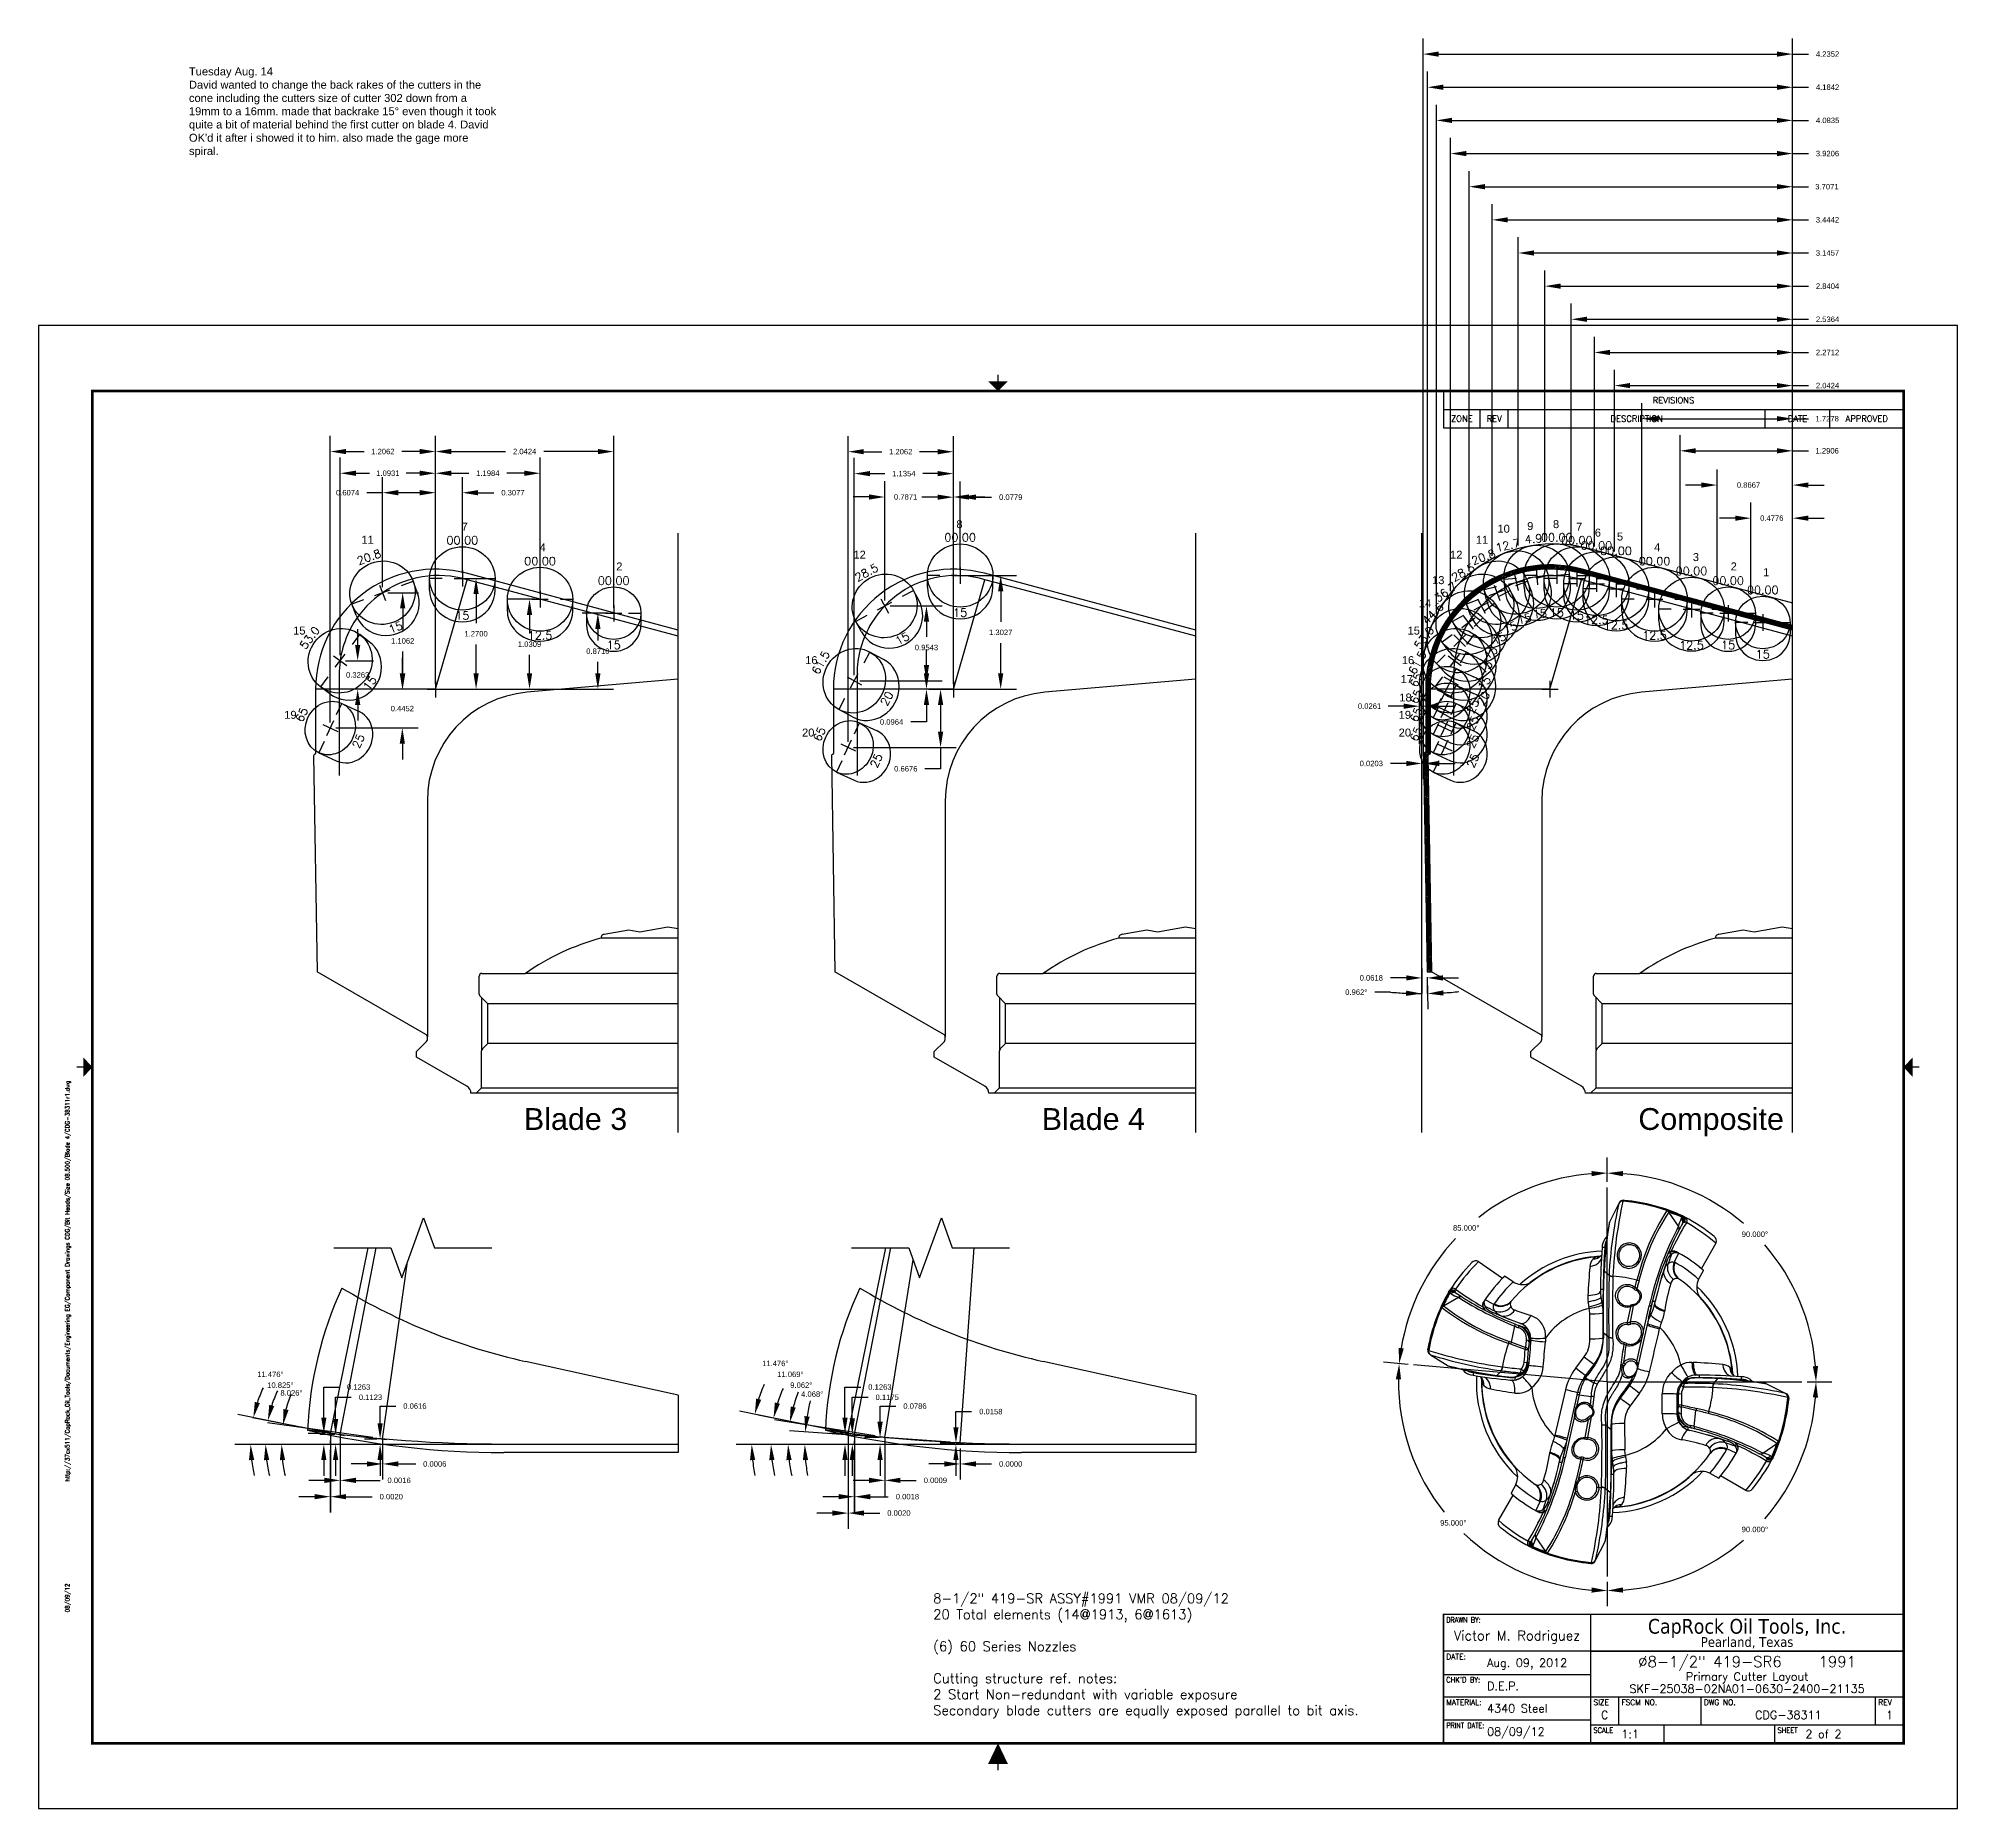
# Model space of a CAD drawing. Header units: inches. Extents: x 0 to 44, y 0 to 27.6.
# Drawn here: x 22 to 44, y 0 to 20.29 of the extents above; entities that cross this region are included whole.
import ezdxf
from ezdxf.enums import TextEntityAlignment as Align
from ezdxf.lldxf.tags import DXFTag

# ---------------------------------------------------------------- set-up
doc = ezdxf.new("R2010")
doc.units = ezdxf.units.IN
doc.header["$LTSCALE"] = 0.5
doc.header["$MEASUREMENT"] = 0
doc.header["$PDMODE"] = 35
doc.layers.get('Defpoints').update_dxf_attribs({"color": 1})
for name, color, linetype in [('Blade1', 40, 'Continuous'), ('Blade2', 6, 'Continuous'), ('Blade3', 112, 'Continuous'), ('Blade4', 181, 'Continuous'), ('CDG-38310R1', 7, 'Continuous'), ('CLine', 5, 'CENTER2'), ('Cutter Tip Height', 50, 'Continuous'), ('Default', 7, 'Continuous'), ('Dimensions', 4, 'Continuous'), ('ODG-42374R1', 7, 'Continuous'), ('Text', 3, 'Continuous'), ('Title Block', 7, 'Continuous')]:
    doc.layers.add(name, color=color, linetype=linetype)
doc.styles.add('Block', font='tahoma.ttf')
doc.styles.add('RomanS', font='romans')
doc.styles.get("Standard").update_dxf_attribs({"font": 'arial.ttf'})
tags = doc.linetypes.add('CENTER', pattern=[2, 1.25, -0.25, 0.25, -0.25]).pattern_tags.tags
tags[10:11] = [DXFTag(74, 4), DXFTag(75, 0), DXFTag(340, '0'), DXFTag(46, 0.0), DXFTag(50, 0.0), DXFTag(44, 0.0), DXFTag(45, 0.0)]
tags[8:9] = [DXFTag(74, 4), DXFTag(75, 0), DXFTag(340, '0'), DXFTag(46, 0.0), DXFTag(50, 0.0), DXFTag(44, 0.0), DXFTag(45, 0.0)]
tags[6:7] = [DXFTag(74, 4), DXFTag(75, 0), DXFTag(340, '0'), DXFTag(46, 0.0), DXFTag(50, 0.0), DXFTag(44, 0.0), DXFTag(45, 0.0)]
tags[4:5] = [DXFTag(74, 4), DXFTag(75, 0), DXFTag(340, '0'), DXFTag(46, 0.0), DXFTag(50, 0.0), DXFTag(44, 0.0), DXFTag(45, 0.0)]
tags = doc.linetypes.add('CENTER2', pattern=[1.125, 0.75, -0.125, 0.125, -0.125]).pattern_tags.tags
tags[10:11] = [DXFTag(74, 4), DXFTag(75, 0), DXFTag(340, '0'), DXFTag(46, 0.0), DXFTag(50, 0.0), DXFTag(44, 0.0), DXFTag(45, 0.0)]
tags[8:9] = [DXFTag(74, 4), DXFTag(75, 0), DXFTag(340, '0'), DXFTag(46, 0.0), DXFTag(50, 0.0), DXFTag(44, 0.0), DXFTag(45, 0.0)]
tags[6:7] = [DXFTag(74, 4), DXFTag(75, 0), DXFTag(340, '0'), DXFTag(46, 0.0), DXFTag(50, 0.0), DXFTag(44, 0.0), DXFTag(45, 0.0)]
tags[4:5] = [DXFTag(74, 4), DXFTag(75, 0), DXFTag(340, '0'), DXFTag(46, 0.0), DXFTag(50, 0.0), DXFTag(44, 0.0), DXFTag(45, 0.0)]
tags = doc.linetypes.add('HIDDEN2', pattern=[0.1875, 0.125, -0.0625]).pattern_tags.tags
tags[6:7] = [DXFTag(74, 4), DXFTag(75, 0), DXFTag(340, '0'), DXFTag(46, 0.0), DXFTag(50, 0.0), DXFTag(44, 0.0), DXFTag(45, 0.0)]
tags[4:5] = [DXFTag(74, 4), DXFTag(75, 0), DXFTag(340, '0'), DXFTag(46, 0.0), DXFTag(50, 0.0), DXFTag(44, 0.0), DXFTag(45, 0.0)]
doc.dimstyles.get("Standard").update_dxf_attribs({"dimtxt": 0.0625, "dimasz": 0.18, "dimexe": 0.18, "dimexo": 0.0625, "dimgap": 0.09, "dimtad": 0, "dimtih": 1, "dimtoh": 1, "dimdec": 4, "dimzin": 0, "dimdsep": 46, "dimtxsty": 'Standard', "dimcen": 0.09, "dimadec": 3, "dimazin": 0, "dimtfac": 1, "dimtdec": 4, "dimtofl": 0, "dimtmove": 0, "dimatfit": 3, "dimfxl": 1, "dimtolj": 1, "dimtzin": 0, "dimarcsym": 0})

msp = doc.modelspace()

# ---------------------------------------------------------------- texts
at = {"insert": (23.72595, 19.95989), "char_height": 0.09120087, "attachment_point": 1}
msp.add_mtext_dynamic_manual_height_columns("Tuesday Aug. 14 \\PDavid wanted to change the back rakes of the cutters in the cone including the cutters size of cutter 302 down from a 19mm to a 16mm. made that backrake 15° even though it took quite a bit of material behind the first cutter on blade 4. David OK'd it after i showed it to him. also made the gage more spiral. ", width=3.5379419, gutter_width=0.456, heights=[0], dxfattribs=at)
at = {"layer": 'Blade1'}
for s, height, p in [('9', 0.0912, (39.06601, 14.65781)), ('5', 0.0912, (40.09443, 14.53686)), ('3', 0.0912, (40.96455, 14.30146)), ('13', 0.091201, (37.97534, 14.03705)), ('1', 0.0912, (41.77042, 14.12831)), ('17', 0.091201, (37.61493, 12.90228))]:
    msp.add_text(s, height=height, dxfattribs=at).set_placement(p)
at = {"layer": 'Blade2'}
for s, height, p in [('10', 0.091201, (38.72537, 14.62668)), ('6', 0.0912, (39.84138, 14.58161)), ('14', 0.091201, (37.82433, 13.77192)), ('18', 0.091201, (37.60022, 12.69164))]:
    msp.add_text(s, height=height, dxfattribs=at).set_placement(p)
at = {"layer": 'Blade3'}
for s, height, p in [('7', 0.0912, (26.85168, 14.65002)), ('7', 0.0912, (39.62662, 14.65002)), ('11', 0.091201, (25.70261, 14.50008)), ('11', 0.091201, (38.47755, 14.50008)), ('4', 0.0912, (27.74578, 14.4143)), ('4', 0.0912, (40.52073, 14.4143)), ('2', 0.0912, (28.62368, 14.19446)), ('2', 0.0912, (41.39863, 14.19446)), ('15', 0.091201, (24.91979, 13.45869)), ('15', 0.091201, (37.69473, 13.45869)), ('19', 0.091201, (24.81792, 12.49325)), ('19', 0.091201, (37.59287, 12.49325))]:
    msp.add_text(s, height=height, dxfattribs=at).set_placement(p)
at = {"layer": 'Blade4'}
for s, height, p in [('8', 0.0912, (32.52276, 14.67921)), ('8', 0.0912, (39.36189, 14.67921)), ('12', 0.091201, (31.34255, 14.32888)), ('12', 0.091201, (38.18168, 14.32888)), ('16', 0.091201, (30.78942, 13.12018)), ('16', 0.091201, (37.62855, 13.12018)), ('20', 0.091201, (30.75374, 12.28995)), ('20', 0.091201, (37.59287, 12.28995))]:
    msp.add_text(s, height=height, dxfattribs=at).set_placement(p)
at = {"layer": 'Text', "char_height": 0.25, "attachment_point": 1}
for s, insert in [('Blade 3', (27.56498, 8.03038)), ('Blade 4', (33.50079, 8.03038)), ('Composite', (40.33992, 8.03038))]:
    msp.add_mtext_dynamic_manual_height_columns(s, width=2.5039694, gutter_width=0.456, heights=[0], dxfattribs=dict(at, insert=insert))
at = {"layer": 'Title Block', "color": 3, "insert": (32.25753, 2.46549), "char_height": 0.11, "width": 7.2757161, "attachment_point": 1, "style": 'RomanS'}
msp.add_mtext('8-1/2" 419-SR ASSY#1991 VMR 08/09/12\\P20 Total elements (14@1913, 6@1613)\\P\\P(6) 60 Series Nozzles\\P\\PCutting structure ref. notes:\\P2 Start Non-redundant with variable exposure\\PSecondary blade cutters are equally exposed parallel to bit axis.', dxfattribs=at)

# ---------------------------------------------------------------- blocks, each defined once
blk = doc.blocks.new('CMark')
at = {"layer": 'CLine'}
for p, q in [((-0.094, 0), (0.094, 0)), ((0, 0.094), (0, -0.094))]:
    blk.add_line(p, q, dxfattribs=at)
blk = doc.blocks.new('1913@15')
for p, q in [((-0.233, 0), (-0.375, 0)), ((0.233, 0), (0.375, 0))]:
    blk.add_line(p, q)
at = {"color": 8, "linetype": 'HIDDEN2', "ltscale": 0.5}
for p, q in [((-0.375, -0.135), (-0.375, 0)), ((0.375, -0.135), (0.375, 0))]:
    blk.add_line(p, q, dxfattribs=at)
blk.add_ellipse((0, 0), major_axis=(-0.375, 0), ratio=0.965926)
blk.add_ellipse((0, -0.135), major_axis=(-0.375, 0), ratio=0.965926, start_param=0, end_param=3.141593, dxfattribs=at)
blk.add_blockref('CMark', (0, 0))
at = {"style": 'RomanS'}
blk.add_text('15', height=0.094, dxfattribs=at).set_placement((0, -0.425), align=Align.MIDDLE_CENTER)
blk.add_attdef('ANG', text='', height=0.094, dxfattribs=at).set_placement((0, 0.362), align=Align.BOTTOM_CENTER)
blk = doc.blocks.new('*D35')
at = {"layer": 'Defpoints', "color": 0, "transparency": 16777216}
for p in [(28.413, 13.704), (28.595, 13.704), (26.552, 12.833)]:
    blk.add_point(p, dxfattribs=at)
at = {"layer": 'Dimensions', "color": 0, "lineweight": -2, "transparency": 16777216}
for p, q in [((28.532, 13.704), (28.233, 13.704)), ((28.413, 13.524), (28.413, 13.39)), ((28.413, 13.013), (28.413, 13.146)), ((26.615, 12.833), (28.593, 12.833))]:
    blk.add_line(p, q, dxfattribs=at)
at = {"layer": 'Dimensions', "color": 0, "transparency": 16777216}
for points in [[(28.383, 13.524), (28.443, 13.524), (28.413, 13.704)], [(28.383, 13.013), (28.443, 13.013), (28.413, 12.833)]]:
    blk.add_solid(points, dxfattribs=at)
at = {"layer": 'Dimensions', "color": 0, "transparency": 16777216, "insert": (28.413, 13.268), "char_height": 0.0625, "attachment_point": 5}
blk.add_mtext('\\A1;0.8710', dxfattribs=at)
blk = doc.blocks.new('*D36')
at = {"layer": 'Defpoints', "color": 0, "transparency": 16777216}
for p in [(27.63, 13.864), (27.751, 13.864), (26.552, 12.833)]:
    blk.add_point(p, dxfattribs=at)
at = {"layer": 'Dimensions', "color": 0, "lineweight": -2, "transparency": 16777216}
for p, q in [((27.688, 13.864), (27.45, 13.864)), ((27.63, 13.684), (27.63, 13.47)), ((27.63, 13.013), (27.63, 13.226)), ((26.615, 12.833), (27.81, 12.833))]:
    blk.add_line(p, q, dxfattribs=at)
at = {"layer": 'Dimensions', "color": 0, "transparency": 16777216}
for points in [[(27.6, 13.684), (27.66, 13.684), (27.63, 13.864)], [(27.6, 13.013), (27.66, 13.013), (27.63, 12.833)]]:
    blk.add_solid(points, dxfattribs=at)
at = {"layer": 'Dimensions', "color": 0, "transparency": 16777216, "insert": (27.63, 13.348), "char_height": 0.0625, "attachment_point": 5}
blk.add_mtext('\\A1;1.0309', dxfattribs=at)
blk = doc.blocks.new('*D37')
at = {"layer": 'Defpoints', "color": 0, "transparency": 16777216}
for p in [(26.86, 14.103), (27.017, 14.103), (26.552, 12.833)]:
    blk.add_point(p, dxfattribs=at)
at = {"layer": 'Dimensions', "color": 0, "lineweight": -2, "transparency": 16777216}
for p, q in [((26.923, 14.103), (27.197, 14.103)), ((27.017, 13.923), (27.017, 13.59)), ((27.017, 13.013), (27.017, 13.346)), ((26.615, 12.833), (27.197, 12.833))]:
    blk.add_line(p, q, dxfattribs=at)
at = {"layer": 'Dimensions', "color": 0, "transparency": 16777216}
for points in [[(26.987, 13.923), (27.047, 13.923), (27.017, 14.103)], [(26.987, 13.013), (27.047, 13.013), (27.017, 12.833)]]:
    blk.add_solid(points, dxfattribs=at)
at = {"layer": 'Dimensions', "color": 0, "transparency": 16777216, "insert": (27.017, 13.468), "char_height": 0.0625, "attachment_point": 5}
blk.add_mtext('\\A1;1.2700', dxfattribs=at)
blk = doc.blocks.new('*D38')
at = {"layer": 'Defpoints', "color": 0, "transparency": 16777216}
for p in [(25.945, 13.939), (26.176, 13.939), (26.552, 12.833)]:
    blk.add_point(p, dxfattribs=at)
at = {"layer": 'Dimensions', "color": 0, "lineweight": -2, "transparency": 16777216}
for p, q in [((26.007, 13.939), (26.356, 13.939)), ((26.176, 13.759), (26.176, 13.508)), ((26.176, 13.013), (26.176, 13.264)), ((26.49, 12.833), (25.996, 12.833))]:
    blk.add_line(p, q, dxfattribs=at)
at = {"layer": 'Dimensions', "color": 0, "transparency": 16777216}
for points in [[(26.146, 13.759), (26.206, 13.759), (26.176, 13.939)], [(26.146, 13.013), (26.206, 13.013), (26.176, 12.833)]]:
    blk.add_solid(points, dxfattribs=at)
at = {"layer": 'Dimensions', "color": 0, "transparency": 16777216, "insert": (26.176, 13.386), "char_height": 0.0625, "attachment_point": 5}
blk.add_mtext('\\A1;1.1062', dxfattribs=at)
blk = doc.blocks.new('*D39')
at = {"layer": 'Defpoints', "color": 0, "transparency": 16777216}
for p in [(25.459, 13.159), (25.66, 13.159), (26.552, 12.833)]:
    blk.add_point(p, dxfattribs=at)
at = {"layer": 'Dimensions', "color": 0, "lineweight": -2, "transparency": 16777216}
for p, q in [((25.66, 13.339), (25.66, 13.519)), ((25.522, 13.159), (25.84, 13.159)), ((26.49, 12.833), (25.48, 12.833)), ((25.66, 12.653), (25.66, 12.473))]:
    blk.add_line(p, q, dxfattribs=at)
at = {"layer": 'Dimensions', "color": 0, "transparency": 16777216}
for points in [[(25.63, 13.339), (25.69, 13.339), (25.66, 13.159)], [(25.63, 12.653), (25.69, 12.653), (25.66, 12.833)]]:
    blk.add_solid(points, dxfattribs=at)
at = {"layer": 'Dimensions', "color": 0, "transparency": 16777216, "insert": (25.66, 12.996), "char_height": 0.0625, "attachment_point": 5}
blk.add_mtext('\\A1;0.3263', dxfattribs=at)
blk = doc.blocks.new('*D40')
at = {"layer": 'Defpoints', "color": 0, "transparency": 16777216}
for p in [(28.595, 15.557), (28.595, 13.704), (26.552, 12.833)]:
    blk.add_point(p, dxfattribs=at)
at = {"layer": 'Dimensions', "color": 0, "lineweight": -2, "transparency": 16777216}
for p, q in [((26.552, 12.895), (26.552, 15.737)), ((28.595, 13.766), (28.595, 15.737)), ((26.732, 15.557), (27.353, 15.557)), ((28.415, 15.557), (27.794, 15.557))]:
    blk.add_line(p, q, dxfattribs=at)
at = {"layer": 'Dimensions', "color": 0, "transparency": 16777216}
for points in [[(26.732, 15.587), (26.732, 15.527), (26.552, 15.557)], [(28.415, 15.587), (28.415, 15.527), (28.595, 15.557)]]:
    blk.add_solid(points, dxfattribs=at)
at = {"layer": 'Dimensions', "color": 0, "transparency": 16777216, "insert": (27.574, 15.557), "char_height": 0.0625, "attachment_point": 5}
blk.add_mtext('\\A1;2.0424', dxfattribs=at)
blk = doc.blocks.new('*D41')
at = {"layer": 'Defpoints', "color": 0, "transparency": 16777216}
for p in [(27.751, 15.308), (27.751, 13.864), (26.552, 12.833)]:
    blk.add_point(p, dxfattribs=at)
at = {"layer": 'Dimensions', "color": 0, "lineweight": -2, "transparency": 16777216}
for p, q in [((26.552, 12.895), (26.552, 15.488)), ((27.751, 13.926), (27.751, 15.488)), ((26.732, 15.308), (26.935, 15.308)), ((27.571, 15.308), (27.368, 15.308))]:
    blk.add_line(p, q, dxfattribs=at)
at = {"layer": 'Dimensions', "color": 0, "transparency": 16777216}
for points in [[(26.732, 15.338), (26.732, 15.278), (26.552, 15.308)], [(27.571, 15.338), (27.571, 15.278), (27.751, 15.308)]]:
    blk.add_solid(points, dxfattribs=at)
at = {"layer": 'Dimensions', "color": 0, "transparency": 16777216, "insert": (27.152, 15.308), "char_height": 0.0625, "attachment_point": 5}
blk.add_mtext('\\A1;1.1984', dxfattribs=at)
blk = doc.blocks.new('*D42')
at = {"layer": 'Defpoints', "color": 0, "transparency": 16777216}
for p in [(26.86, 15.085), (26.86, 14.103), (26.552, 12.833)]:
    blk.add_point(p, dxfattribs=at)
at = {"layer": 'Dimensions', "color": 0, "lineweight": -2, "transparency": 16777216}
for p, q in [((26.552, 12.895), (26.552, 15.265)), ((26.86, 14.165), (26.86, 15.265)), ((26.372, 15.085), (26.192, 15.085)), ((27.04, 15.085), (27.22, 15.085))]:
    blk.add_line(p, q, dxfattribs=at)
at = {"layer": 'Dimensions', "color": 0, "transparency": 16777216}
for points in [[(26.372, 15.115), (26.372, 15.055), (26.552, 15.085)], [(27.04, 15.115), (27.04, 15.055), (26.86, 15.085)]]:
    blk.add_solid(points, dxfattribs=at)
at = {"layer": 'Dimensions', "color": 0, "transparency": 16777216, "insert": (27.44, 15.085), "char_height": 0.0625, "attachment_point": 5}
blk.add_mtext('\\A1;0.3077', dxfattribs=at)
blk = doc.blocks.new('*D43')
at = {"layer": 'Defpoints', "color": 0, "transparency": 16777216}
for p in [(25.945, 15.085), (25.945, 13.939), (26.552, 12.833)]:
    blk.add_point(p, dxfattribs=at)
at = {"layer": 'Dimensions', "color": 0, "lineweight": -2, "transparency": 16777216}
for p, q in [((25.945, 14.001), (25.945, 15.265)), ((26.552, 12.895), (26.552, 15.265)), ((25.945, 15.085), (25.765, 15.085)), ((26.372, 15.085), (26.125, 15.085))]:
    blk.add_line(p, q, dxfattribs=at)
at = {"layer": 'Dimensions', "color": 0, "transparency": 16777216}
for points in [[(26.125, 15.115), (26.125, 15.055), (25.945, 15.085)], [(26.372, 15.115), (26.372, 15.055), (26.552, 15.085)]]:
    blk.add_solid(points, dxfattribs=at)
at = {"layer": 'Dimensions', "color": 0, "transparency": 16777216, "insert": (25.545, 15.085), "char_height": 0.0625, "attachment_point": 5}
blk.add_mtext('\\A1;0.6074', dxfattribs=at)
blk = doc.blocks.new('*D44')
at = {"layer": 'Defpoints', "color": 0, "transparency": 16777216}
for p in [(25.459, 15.308), (25.459, 13.159), (26.552, 12.833)]:
    blk.add_point(p, dxfattribs=at)
at = {"layer": 'Dimensions', "color": 0, "lineweight": -2, "transparency": 16777216}
for p, q in [((25.459, 13.222), (25.459, 15.488)), ((26.552, 12.895), (26.552, 15.488)), ((25.639, 15.308), (25.795, 15.308)), ((26.372, 15.308), (26.217, 15.308))]:
    blk.add_line(p, q, dxfattribs=at)
at = {"layer": 'Dimensions', "color": 0, "transparency": 16777216}
for points in [[(25.639, 15.338), (25.639, 15.278), (25.459, 15.308)], [(26.372, 15.338), (26.372, 15.278), (26.552, 15.308)]]:
    blk.add_solid(points, dxfattribs=at)
at = {"layer": 'Dimensions', "color": 0, "transparency": 16777216, "insert": (26.006, 15.308), "char_height": 0.0625, "attachment_point": 5}
blk.add_mtext('\\A1;1.0931', dxfattribs=at)
blk = doc.blocks.new('*D45')
at = {"layer": 'Defpoints', "color": 0, "transparency": 16777216}
for p in [(25.917, 4.237), (25.946, 4.237), (25.945, 4.176)]:
    blk.add_point(p, dxfattribs=at)
at = {"layer": 'Dimensions', "color": 0, "lineweight": -2, "transparency": 16777216}
for p, q in [((25.917, 4.417), (25.917, 4.614)), ((25.917, 4.614), (26.097, 4.614)), ((25.883, 4.237), (25.737, 4.237)), ((25.882, 4.176), (25.737, 4.176)), ((25.917, 3.996), (25.917, 3.816))]:
    blk.add_line(p, q, dxfattribs=at)
at = {"layer": 'Dimensions', "color": 0, "transparency": 16777216}
for points in [[(25.887, 4.417), (25.947, 4.417), (25.917, 4.237)], [(25.887, 3.996), (25.947, 3.996), (25.917, 4.176)]]:
    blk.add_solid(points, dxfattribs=at)
at = {"layer": 'Dimensions', "color": 0, "transparency": 16777216, "insert": (26.316, 4.614), "char_height": 0.0625, "attachment_point": 5}
blk.add_mtext('\\A1;0.0616', dxfattribs=at)
blk = doc.blocks.new('*D46')
at = {"layer": 'Defpoints', "color": 0, "transparency": 16777216}
for p in [(25.946, 4.237), (25.945, 4.176), (25.945, 3.951)]:
    blk.add_point(p, dxfattribs=at)
at = {"layer": 'Dimensions', "color": 0, "lineweight": -2, "transparency": 16777216}
for p, q in [((25.945, 4.113), (25.945, 3.771)), ((25.946, 4.175), (25.946, 3.771)), ((25.765, 3.951), (25.585, 3.951)), ((26.126, 3.951), (26.325, 3.951))]:
    blk.add_line(p, q, dxfattribs=at)
at = {"layer": 'Dimensions', "color": 0, "transparency": 16777216}
for points in [[(25.765, 3.981), (25.765, 3.921), (25.945, 3.951)], [(26.126, 3.981), (26.126, 3.921), (25.946, 3.951)]]:
    blk.add_solid(points, dxfattribs=at)
at = {"layer": 'Dimensions', "color": 0, "transparency": 16777216, "insert": (26.544, 3.951), "char_height": 0.0625, "attachment_point": 5}
blk.add_mtext('\\A1;0.0006', dxfattribs=at)
blk = doc.blocks.new('*D47')
at = {"layer": 'Defpoints', "color": 0, "transparency": 16777216}
for p in [(25.407, 4.288), (25.461, 4.288), (25.459, 4.176)]:
    blk.add_point(p, dxfattribs=at)
at = {"layer": 'Dimensions', "color": 0, "lineweight": -2, "transparency": 16777216}
for p, q in [((25.407, 4.468), (25.407, 4.715)), ((25.407, 4.715), (25.587, 4.715)), ((25.398, 4.288), (25.227, 4.288)), ((25.397, 4.176), (25.227, 4.176)), ((25.407, 3.996), (25.407, 3.816))]:
    blk.add_line(p, q, dxfattribs=at)
at = {"layer": 'Dimensions', "color": 0, "transparency": 16777216}
for points in [[(25.377, 4.468), (25.437, 4.468), (25.407, 4.288)], [(25.377, 3.996), (25.437, 3.996), (25.407, 4.176)]]:
    blk.add_solid(points, dxfattribs=at)
at = {"layer": 'Dimensions', "color": 0, "transparency": 16777216, "insert": (25.807, 4.715), "char_height": 0.0625, "attachment_point": 5}
blk.add_mtext('\\A1;0.1123', dxfattribs=at)
blk = doc.blocks.new('*D48')
at = {"layer": 'Defpoints', "color": 0, "transparency": 16777216}
for p in [(25.461, 4.288), (25.459, 4.176), (25.461, 3.763)]:
    blk.add_point(p, dxfattribs=at)
at = {"layer": 'Dimensions', "color": 0, "lineweight": -2, "transparency": 16777216}
for p, q in [((25.461, 4.225), (25.461, 3.583)), ((25.459, 4.113), (25.459, 3.583)), ((25.279, 3.763), (25.099, 3.763)), ((25.641, 3.763), (25.916, 3.763))]:
    blk.add_line(p, q, dxfattribs=at)
at = {"layer": 'Dimensions', "color": 0, "transparency": 16777216}
for points in [[(25.279, 3.793), (25.279, 3.733), (25.459, 3.763)], [(25.641, 3.793), (25.641, 3.733), (25.461, 3.763)]]:
    blk.add_solid(points, dxfattribs=at)
at = {"layer": 'Dimensions', "color": 0, "transparency": 16777216, "insert": (26.135, 3.763), "char_height": 0.0625, "attachment_point": 5}
blk.add_mtext('\\A1;0.0016', dxfattribs=at)
blk = doc.blocks.new('*D58')
at = {"layer": 'Defpoints', "color": 0, "transparency": 16777216}
for p in [(32.566, 14.135), (33.031, 14.135), (32.488, 12.833)]:
    blk.add_point(p, dxfattribs=at)
at = {"layer": 'Dimensions', "color": 0, "lineweight": -2, "transparency": 16777216}
for p, q in [((32.629, 14.135), (33.211, 14.135)), ((33.031, 13.955), (33.031, 13.606)), ((33.031, 13.013), (33.031, 13.362)), ((32.551, 12.833), (33.211, 12.833))]:
    blk.add_line(p, q, dxfattribs=at)
at = {"layer": 'Dimensions', "color": 0, "transparency": 16777216}
for points in [[(33.001, 13.955), (33.061, 13.955), (33.031, 14.135)], [(33.001, 13.013), (33.061, 13.013), (33.031, 12.833)]]:
    blk.add_solid(points, dxfattribs=at)
at = {"layer": 'Dimensions', "color": 0, "transparency": 16777216, "insert": (33.031, 13.484), "char_height": 0.0625, "attachment_point": 5}
blk.add_mtext('\\A1;1.3027', dxfattribs=at)
blk = doc.blocks.new('*D59')
at = {"layer": 'Defpoints', "color": 0, "transparency": 16777216}
for p in [(31.701, 13.787), (32.18, 13.787), (32.488, 12.833)]:
    blk.add_point(p, dxfattribs=at)
at = {"layer": 'Dimensions', "color": 0, "lineweight": -2, "transparency": 16777216}
for p, q in [((31.764, 13.787), (32.36, 13.787)), ((32.18, 13.607), (32.18, 13.432)), ((32.18, 13.013), (32.18, 13.188)), ((32.426, 12.833), (32, 12.833))]:
    blk.add_line(p, q, dxfattribs=at)
at = {"layer": 'Dimensions', "color": 0, "transparency": 16777216}
for points in [[(32.15, 13.607), (32.21, 13.607), (32.18, 13.787)], [(32.15, 13.013), (32.21, 13.013), (32.18, 12.833)]]:
    blk.add_solid(points, dxfattribs=at)
at = {"layer": 'Dimensions', "color": 0, "transparency": 16777216, "insert": (32.18, 13.31), "char_height": 0.0625, "attachment_point": 5}
blk.add_mtext('\\A1;0.9543', dxfattribs=at)
blk = doc.blocks.new('*D60')
at = {"layer": 'Defpoints', "color": 0, "transparency": 16777216}
for p in [(31.353, 12.929), (32.18, 12.929), (32.488, 12.833)]:
    blk.add_point(p, dxfattribs=at)
at = {"layer": 'Dimensions', "color": 0, "lineweight": -2, "transparency": 16777216}
for p, q in [((32.18, 13.109), (32.18, 13.289)), ((31.415, 12.929), (32.36, 12.929)), ((32.426, 12.833), (32, 12.833)), ((32.18, 12.653), (32.18, 12.457)), ((32.18, 12.457), (32, 12.457))]:
    blk.add_line(p, q, dxfattribs=at)
at = {"layer": 'Dimensions', "color": 0, "transparency": 16777216}
for points in [[(32.15, 13.109), (32.21, 13.109), (32.18, 12.929)], [(32.15, 12.653), (32.21, 12.653), (32.18, 12.833)]]:
    blk.add_solid(points, dxfattribs=at)
at = {"layer": 'Dimensions', "color": 0, "transparency": 16777216, "insert": (31.78, 12.457), "char_height": 0.0625, "attachment_point": 5}
blk.add_mtext('\\A1;0.0964', dxfattribs=at)
blk = doc.blocks.new('*D61')
at = {"layer": 'Defpoints', "color": 0, "transparency": 16777216}
for p in [(32.566, 15.034), (32.566, 14.135), (32.488, 12.833)]:
    blk.add_point(p, dxfattribs=at)
at = {"layer": 'Dimensions', "color": 0, "lineweight": -2, "transparency": 16777216}
for p, q in [((32.488, 12.895), (32.488, 15.214)), ((32.566, 14.198), (32.566, 15.214)), ((32.308, 15.034), (32.128, 15.034)), ((32.746, 15.034), (32.926, 15.034))]:
    blk.add_line(p, q, dxfattribs=at)
at = {"layer": 'Dimensions', "color": 0, "transparency": 16777216}
for points in [[(32.308, 15.064), (32.308, 15.004), (32.488, 15.034)], [(32.746, 15.064), (32.746, 15.004), (32.566, 15.034)]]:
    blk.add_solid(points, dxfattribs=at)
at = {"layer": 'Dimensions', "color": 0, "transparency": 16777216, "insert": (33.146, 15.034), "char_height": 0.0625, "attachment_point": 5}
blk.add_mtext('\\A1;0.0779', dxfattribs=at)
blk = doc.blocks.new('*D62')
at = {"layer": 'Defpoints', "color": 0, "transparency": 16777216}
for p in [(31.701, 15.036), (31.701, 13.787), (32.488, 12.833)]:
    blk.add_point(p, dxfattribs=at)
at = {"layer": 'Dimensions', "color": 0, "lineweight": -2, "transparency": 16777216}
for p, q in [((31.701, 13.849), (31.701, 15.216)), ((32.488, 12.895), (32.488, 15.216)), ((31.521, 15.036), (31.341, 15.036)), ((32.668, 15.036), (32.848, 15.036))]:
    blk.add_line(p, q, dxfattribs=at)
at = {"layer": 'Dimensions', "color": 0, "transparency": 16777216}
for points in [[(31.521, 15.066), (31.521, 15.006), (31.701, 15.036)], [(32.668, 15.066), (32.668, 15.006), (32.488, 15.036)]]:
    blk.add_solid(points, dxfattribs=at)
at = {"layer": 'Dimensions', "color": 0, "transparency": 16777216, "insert": (31.941, 15.036), "char_height": 0.0625, "attachment_point": 5}
blk.add_mtext('\\A1;0.7871', dxfattribs=at)
blk = doc.blocks.new('*D63')
at = {"layer": 'Defpoints', "color": 0, "transparency": 16777216}
for p in [(31.353, 15.304), (31.353, 12.929), (32.488, 12.833)]:
    blk.add_point(p, dxfattribs=at)
at = {"layer": 'Dimensions', "color": 0, "lineweight": -2, "transparency": 16777216}
for p, q in [((31.353, 12.992), (31.353, 15.484)), ((32.488, 12.895), (32.488, 15.484)), ((31.533, 15.304), (31.704, 15.304)), ((32.308, 15.304), (32.137, 15.304))]:
    blk.add_line(p, q, dxfattribs=at)
at = {"layer": 'Dimensions', "color": 0, "transparency": 16777216}
for points in [[(31.533, 15.334), (31.533, 15.274), (31.353, 15.304)], [(32.308, 15.334), (32.308, 15.274), (32.488, 15.304)]]:
    blk.add_solid(points, dxfattribs=at)
at = {"layer": 'Dimensions', "color": 0, "transparency": 16777216, "insert": (31.921, 15.304), "char_height": 0.0625, "attachment_point": 5}
blk.add_mtext('\\A1;1.1354', dxfattribs=at)
blk = doc.blocks.new('*D64')
at = {"layer": 'Defpoints', "color": 0, "transparency": 16777216}
for p in [(30.786, 4.223), (32.516, 4.195), (32.616, 4.188), (30.691, 4.176), (33.269, 4.176)]:
    blk.add_point(p, dxfattribs=at)
at = {"layer": 'Dimensions', "color": 0, "lineweight": -2, "transparency": 16777216}
blk.add_line((32.454, 4.199), (30.611, 4.33), dxfattribs=at)
for start, end in [(165.6304, 170.7814), (185.151, 190.3019)]:
    blk.add_arc((32.788, 4.176), 2.003, start, end, dxfattribs=at)
at = {"layer": 'Dimensions', "color": 0, "transparency": 16777216}
for points in [[(30.841, 4.493), (30.781, 4.5), (30.79, 4.318)], [(30.763, 3.994), (30.823, 3.997), (30.785, 4.176)]]:
    blk.add_solid(points, dxfattribs=at)
at = {"layer": 'Dimensions', "color": 0, "transparency": 16777216, "insert": (30.87, 4.751), "char_height": 0.0625, "attachment_point": 5}
blk.add_mtext('\\A1;4.068°', dxfattribs=at)
blk = doc.blocks.new('*D65')
at = {"layer": 'Defpoints', "color": 0, "transparency": 16777216}
for p in [(30.597, 4.26), (31.653, 4.262), (31.751, 4.246), (30.691, 4.176), (33.269, 4.176)]:
    blk.add_point(p, dxfattribs=at)
at = {"layer": 'Dimensions', "color": 0, "lineweight": -2, "transparency": 16777216}
for p, q in [((31.591, 4.272), (30.437, 4.456)), ((30.629, 4.176), (30.414, 4.176))]:
    blk.add_line(p, q, dxfattribs=at)
for start, end in [(158.0429, 164.4902), (186.4473, 192.8946)]:
    blk.add_arc((32.195, 4.176), 1.6, start, end, dxfattribs=at)
at = {"layer": 'Dimensions', "color": 0, "transparency": 16777216}
for points in [[(30.682, 4.597), (30.623, 4.61), (30.614, 4.428)], [(30.574, 3.994), (30.634, 3.998), (30.594, 4.176)]]:
    blk.add_solid(points, dxfattribs=at)
at = {"layer": 'Dimensions', "color": 0, "transparency": 16777216, "insert": (30.745, 4.854), "char_height": 0.0625, "attachment_point": 5}
blk.add_mtext('\\A1;9.062°', dxfattribs=at)
blk = doc.blocks.new('*D66')
at = {"layer": 'Defpoints', "color": 0, "transparency": 16777216}
for p in [(32.518, 4.191), (32.566, 4.191), (32.566, 4.176)]:
    blk.add_point(p, dxfattribs=at)
at = {"layer": 'Dimensions', "color": 0, "lineweight": -2, "transparency": 16777216}
for p, q in [((32.518, 4.371), (32.518, 4.551)), ((32.518, 4.551), (32.698, 4.551)), ((32.504, 4.191), (32.338, 4.191)), ((32.504, 4.176), (32.338, 4.176)), ((32.518, 3.996), (32.518, 3.816))]:
    blk.add_line(p, q, dxfattribs=at)
at = {"layer": 'Dimensions', "color": 0, "transparency": 16777216}
for points in [[(32.488, 4.371), (32.548, 4.371), (32.518, 4.191)], [(32.488, 3.996), (32.548, 3.996), (32.518, 4.176)]]:
    blk.add_solid(points, dxfattribs=at)
at = {"layer": 'Dimensions', "color": 0, "transparency": 16777216, "insert": (32.918, 4.551), "char_height": 0.0625, "attachment_point": 5}
blk.add_mtext('\\A1;0.0158', dxfattribs=at)
blk = doc.blocks.new('*D67')
at = {"layer": 'Defpoints', "color": 0, "transparency": 16777216}
for p in [(32.566, 4.191), (32.566, 4.176), (32.566, 3.951)]:
    blk.add_point(p, dxfattribs=at)
at = {"layer": 'Dimensions', "color": 0, "lineweight": -2, "transparency": 16777216}
for p, q in [((32.566, 4.129), (32.566, 3.771)), ((32.566, 4.113), (32.566, 3.771)), ((32.386, 3.951), (32.206, 3.951)), ((32.746, 3.951), (32.926, 3.951))]:
    blk.add_line(p, q, dxfattribs=at)
at = {"layer": 'Dimensions', "color": 0, "transparency": 16777216}
for points in [[(32.386, 3.981), (32.386, 3.921), (32.566, 3.951)], [(32.746, 3.981), (32.746, 3.921), (32.566, 3.951)]]:
    blk.add_solid(points, dxfattribs=at)
at = {"layer": 'Dimensions', "color": 0, "transparency": 16777216, "insert": (33.146, 3.951), "char_height": 0.0625, "attachment_point": 5}
blk.add_mtext('\\A1;0.0000', dxfattribs=at)
blk = doc.blocks.new('*D68')
at = {"layer": 'Defpoints', "color": 0, "transparency": 16777216}
for p in [(31.648, 4.254), (31.702, 4.254), (31.701, 4.176)]:
    blk.add_point(p, dxfattribs=at)
at = {"layer": 'Dimensions', "color": 0, "lineweight": -2, "transparency": 16777216}
for p, q in [((31.648, 4.434), (31.648, 4.614)), ((31.648, 4.614), (31.828, 4.614)), ((31.639, 4.254), (31.468, 4.254)), ((31.639, 4.176), (31.468, 4.176)), ((31.648, 3.996), (31.648, 3.816))]:
    blk.add_line(p, q, dxfattribs=at)
at = {"layer": 'Dimensions', "color": 0, "transparency": 16777216}
for points in [[(31.618, 4.434), (31.678, 4.434), (31.648, 4.254)], [(31.618, 3.996), (31.678, 3.996), (31.648, 4.176)]]:
    blk.add_solid(points, dxfattribs=at)
at = {"layer": 'Dimensions', "color": 0, "transparency": 16777216, "insert": (32.048, 4.614), "char_height": 0.0625, "attachment_point": 5}
blk.add_mtext('\\A1;0.0786', dxfattribs=at)
blk = doc.blocks.new('*D69')
at = {"layer": 'Defpoints', "color": 0, "transparency": 16777216}
for p in [(31.702, 4.254), (31.701, 4.176), (31.702, 3.763)]:
    blk.add_point(p, dxfattribs=at)
at = {"layer": 'Dimensions', "color": 0, "lineweight": -2, "transparency": 16777216}
for p, q in [((31.702, 4.192), (31.702, 3.583)), ((31.701, 4.113), (31.701, 3.583)), ((31.521, 3.763), (31.341, 3.763)), ((31.882, 3.763), (32.062, 3.763))]:
    blk.add_line(p, q, dxfattribs=at)
at = {"layer": 'Dimensions', "color": 0, "transparency": 16777216}
for points in [[(31.521, 3.793), (31.521, 3.733), (31.701, 3.763)], [(31.882, 3.793), (31.882, 3.733), (31.702, 3.763)]]:
    blk.add_solid(points, dxfattribs=at)
at = {"layer": 'Dimensions', "color": 0, "transparency": 16777216, "insert": (32.282, 3.763), "char_height": 0.0625, "attachment_point": 5}
blk.add_mtext('\\A1;0.0009', dxfattribs=at)
blk = doc.blocks.new('*D70')
at = {"layer": 'Defpoints', "color": 0, "transparency": 16777216}
for p in [(24.79, 4.25), (25.896, 4.244), (25.995, 4.23), (24.756, 4.176), (27.334, 4.176)]:
    blk.add_point(p, dxfattribs=at)
at = {"layer": 'Dimensions', "color": 0, "lineweight": -2, "transparency": 16777216}
blk.add_line((25.834, 4.253), (24.625, 4.423), dxfattribs=at)
for start, end in [(159.0317, 165.5029), (186.4712, 192.9424)]:
    blk.add_arc((26.382, 4.176), 1.595, start, end, dxfattribs=at)
at = {"layer": 'Dimensions', "color": 0, "transparency": 16777216}
for points in [[(24.868, 4.569), (24.809, 4.581), (24.804, 4.398)], [(24.768, 3.994), (24.828, 3.998), (24.788, 4.176)]]:
    blk.add_solid(points, dxfattribs=at)
at = {"layer": 'Dimensions', "color": 0, "transparency": 16777216, "insert": (24.901, 4.765), "char_height": 0.0625, "attachment_point": 5}
blk.add_mtext('\\A1;8.026°', dxfattribs=at)
blk = doc.blocks.new('*D71')
at = {"layer": 'Defpoints', "color": 0, "transparency": 16777216}
for p in [(24.607, 4.267), (25.412, 4.297), (25.51, 4.279), (24.756, 4.176), (27.334, 4.176)]:
    blk.add_point(p, dxfattribs=at)
at = {"layer": 'Dimensions', "color": 0, "lineweight": -2, "transparency": 16777216}
for p, q in [((25.35, 4.309), (24.453, 4.481)), ((24.693, 4.176), (24.424, 4.176))]:
    blk.add_line(p, q, dxfattribs=at)
for start, end in [(154.8801, 162.0276), (187.1475, 194.295)]:
    blk.add_arc((26.048, 4.176), 1.444, start, end, dxfattribs=at)
at = {"layer": 'Dimensions', "color": 0, "transparency": 16777216}
for points in [[(24.704, 4.614), (24.646, 4.629), (24.63, 4.447)], [(24.586, 3.994), (24.646, 3.998), (24.604, 4.176)]]:
    blk.add_solid(points, dxfattribs=at)
at = {"layer": 'Dimensions', "color": 0, "transparency": 16777216, "insert": (24.774, 4.854), "char_height": 0.0625, "attachment_point": 5}
blk.add_mtext('\\A1;10.825°', dxfattribs=at)
blk = doc.blocks.new('1613@25')
for p, q in [((-0.17, 0), (-0.312, 0)), ((0.171, 0), (0.312, 0))]:
    blk.add_line(p, q)
at = {"color": 8, "linetype": 'HIDDEN2', "ltscale": 0.5}
blk.add_line((-0.312, 0), (-0.312, -0.22), dxfattribs=at)
at = {"color": 8, "linetype": 'HIDDEN2', "ltscale": 0.5, "flags": 128}
blk.add_lwpolyline([(0.312, 0), (0.312, -0.22)], dxfattribs=at)
blk.add_ellipse((0, 0), major_axis=(-0.312, 0), ratio=0.906308, start_param=-3.141592653589793, end_param=3.141592653589793)
at = {"color": 8, "linetype": 'HIDDEN2', "ltscale": 0.5}
blk.add_ellipse((0, -0.22), major_axis=(-0.312, 0), ratio=0.906308, start_param=0, end_param=3.141593, dxfattribs=at)
blk.add_blockref('CMark', (0, 0))
at = {"style": 'RomanS'}
blk.add_text('25', height=0.094, dxfattribs=at).set_placement((0, -0.356), align=Align.MIDDLE_CENTER)
blk.add_attdef('ANG', text='', height=0.094, dxfattribs=at).set_placement((0, 0.287), align=Align.BOTTOM_CENTER)
blk = doc.blocks.new('*D72')
at = {"layer": 'Defpoints', "color": 0, "transparency": 16777216}
for p in [(26.552, 12.833), (25.346, 12.388), (26.172, 12.388)]:
    blk.add_point(p, dxfattribs=at)
at = {"layer": 'Dimensions', "color": 0, "lineweight": -2, "transparency": 16777216}
for p, q in [((26.172, 13.013), (26.172, 13.193)), ((26.49, 12.833), (25.992, 12.833)), ((25.409, 12.388), (26.352, 12.388)), ((26.172, 12.208), (26.172, 12.028))]:
    blk.add_line(p, q, dxfattribs=at)
at = {"layer": 'Dimensions', "color": 0, "transparency": 16777216}
for points in [[(26.142, 13.013), (26.202, 13.013), (26.172, 12.833)], [(26.142, 12.208), (26.202, 12.208), (26.172, 12.388)]]:
    blk.add_solid(points, dxfattribs=at)
at = {"layer": 'Dimensions', "color": 0, "transparency": 16777216, "insert": (26.172, 12.61), "char_height": 0.0625, "attachment_point": 5}
blk.add_mtext('\\A1;0.4452', dxfattribs=at)
blk = doc.blocks.new('*D73')
at = {"layer": 'Defpoints', "color": 0, "transparency": 16777216}
for p in [(26.552, 15.557), (26.552, 12.833), (25.346, 12.388)]:
    blk.add_point(p, dxfattribs=at)
at = {"layer": 'Dimensions', "color": 0, "lineweight": -2, "transparency": 16777216}
for p, q in [((25.346, 12.45), (25.346, 15.737)), ((26.552, 12.895), (26.552, 15.737)), ((25.526, 15.557), (25.733, 15.557)), ((26.372, 15.557), (26.166, 15.557))]:
    blk.add_line(p, q, dxfattribs=at)
at = {"layer": 'Dimensions', "color": 0, "transparency": 16777216}
for points in [[(25.526, 15.587), (25.526, 15.527), (25.346, 15.557)], [(26.372, 15.587), (26.372, 15.527), (26.552, 15.557)]]:
    blk.add_solid(points, dxfattribs=at)
at = {"layer": 'Dimensions', "color": 0, "transparency": 16777216, "insert": (25.949, 15.557), "char_height": 0.0625, "attachment_point": 5}
blk.add_mtext('\\A1;1.2062', dxfattribs=at)
blk = doc.blocks.new('*D76')
at = {"layer": 'Defpoints', "color": 0, "transparency": 16777216}
for p in [(32.342, 12.833), (32.488, 12.833), (31.282, 12.165)]:
    blk.add_point(p, dxfattribs=at)
at = {"layer": 'Dimensions', "color": 0, "lineweight": -2, "transparency": 16777216}
for p, q in [((32.426, 12.833), (32.162, 12.833)), ((32.342, 12.653), (32.342, 12.345)), ((31.344, 12.165), (32.522, 12.165)), ((32.342, 12.165), (32.342, 11.92)), ((32.342, 11.92), (32.162, 11.92))]:
    blk.add_line(p, q, dxfattribs=at)
at = {"layer": 'Dimensions', "color": 0, "transparency": 16777216}
for points in [[(32.312, 12.653), (32.372, 12.653), (32.342, 12.833)], [(32.312, 12.345), (32.372, 12.345), (32.342, 12.165)]]:
    blk.add_solid(points, dxfattribs=at)
at = {"layer": 'Dimensions', "color": 0, "transparency": 16777216, "insert": (31.943, 11.92), "char_height": 0.0625, "attachment_point": 5}
blk.add_mtext('\\A1;0.6676', dxfattribs=at)
blk = doc.blocks.new('*D77')
at = {"layer": 'Defpoints', "color": 0, "transparency": 16777216}
for p in [(31.282, 15.555), (32.488, 12.833), (31.282, 12.165)]:
    blk.add_point(p, dxfattribs=at)
at = {"layer": 'Dimensions', "color": 0, "lineweight": -2, "transparency": 16777216}
for p, q in [((31.282, 12.228), (31.282, 15.735)), ((32.488, 12.895), (32.488, 15.735)), ((31.462, 15.555), (31.669, 15.555)), ((32.308, 15.555), (32.102, 15.555))]:
    blk.add_line(p, q, dxfattribs=at)
at = {"layer": 'Dimensions', "color": 0, "transparency": 16777216}
for points in [[(31.462, 15.585), (31.462, 15.525), (31.282, 15.555)], [(32.308, 15.585), (32.308, 15.525), (32.488, 15.555)]]:
    blk.add_solid(points, dxfattribs=at)
at = {"layer": 'Dimensions', "color": 0, "transparency": 16777216, "insert": (31.885, 15.555), "char_height": 0.0625, "attachment_point": 5}
blk.add_mtext('\\A1;1.2062', dxfattribs=at)
blk = doc.blocks.new('*D92')
at = {"layer": 'Defpoints', "color": 0, "transparency": 16777216}
for p in [(25.348, 4.302), (25.346, 4.176), (25.348, 3.576)]:
    blk.add_point(p, dxfattribs=at)
at = {"layer": 'Dimensions', "color": 0, "lineweight": -2, "transparency": 16777216}
for p, q in [((25.348, 4.239), (25.348, 3.396)), ((25.346, 4.113), (25.346, 3.396)), ((25.166, 3.576), (24.986, 3.576)), ((25.528, 3.576), (25.825, 3.576))]:
    blk.add_line(p, q, dxfattribs=at)
at = {"layer": 'Dimensions', "color": 0, "transparency": 16777216}
for points in [[(25.166, 3.606), (25.166, 3.546), (25.346, 3.576)], [(25.528, 3.606), (25.528, 3.546), (25.348, 3.576)]]:
    blk.add_solid(points, dxfattribs=at)
at = {"layer": 'Dimensions', "color": 0, "transparency": 16777216, "insert": (26.045, 3.576), "char_height": 0.0625, "attachment_point": 5}
blk.add_mtext('\\A1;0.0020', dxfattribs=at)
blk = doc.blocks.new('*D93')
at = {"layer": 'Defpoints', "color": 0, "transparency": 16777216}
for p in [(24.437, 4.278), (25.329, 4.306), (25.368, 4.298), (27.334, 4.176), (29.334, 4.176)]:
    blk.add_point(p, dxfattribs=at)
at = {"layer": 'Dimensions', "color": 0, "lineweight": -2, "transparency": 16777216}
for p, q in [((25.267, 4.318), (24.288, 4.517)), ((25.908, 4.176), (24.253, 4.176))]:
    blk.add_line(p, q, dxfattribs=at)
for start, end in [(155.0965, 161.8103), (186.7138, 193.4275)]:
    blk.add_arc((25.97, 4.176), 1.537, start, end, dxfattribs=at)
at = {"layer": 'Dimensions', "color": 0, "transparency": 16777216}
for points in [[(24.539, 4.648), (24.481, 4.663), (24.464, 4.481)], [(24.414, 3.994), (24.474, 3.998), (24.433, 4.176)]]:
    blk.add_solid(points, dxfattribs=at)
at = {"layer": 'Dimensions', "color": 0, "transparency": 16777216, "insert": (24.66, 4.978), "char_height": 0.0625, "attachment_point": 5}
blk.add_mtext('\\A1;11.476°', dxfattribs=at)
blk = doc.blocks.new('*D94')
at = {"layer": 'Defpoints', "color": 0, "transparency": 16777216}
for p in [(25.272, 4.302), (25.348, 4.302), (25.346, 4.176)]:
    blk.add_point(p, dxfattribs=at)
at = {"layer": 'Dimensions', "color": 0, "lineweight": -2, "transparency": 16777216}
for p, q in [((25.272, 4.482), (25.272, 4.833)), ((25.272, 4.833), (25.452, 4.833)), ((25.286, 4.302), (25.092, 4.302)), ((25.284, 4.176), (25.092, 4.176)), ((25.272, 3.996), (25.272, 3.816))]:
    blk.add_line(p, q, dxfattribs=at)
at = {"layer": 'Dimensions', "color": 0, "transparency": 16777216}
for points in [[(25.242, 4.482), (25.302, 4.482), (25.272, 4.302)], [(25.242, 3.996), (25.302, 3.996), (25.272, 4.176)]]:
    blk.add_solid(points, dxfattribs=at)
at = {"layer": 'Dimensions', "color": 0, "transparency": 16777216, "insert": (25.671, 4.833), "char_height": 0.0625, "attachment_point": 5}
blk.add_mtext('\\A1;0.1263', dxfattribs=at)
blk = doc.blocks.new('*D95')
at = {"layer": 'Defpoints', "color": 0, "transparency": 16777216}
for p in [(31.284, 4.302), (31.282, 4.176), (31.284, 3.388)]:
    blk.add_point(p, dxfattribs=at)
at = {"layer": 'Dimensions', "color": 0, "lineweight": -2, "transparency": 16777216}
for p, q in [((31.284, 4.239), (31.284, 3.208)), ((31.282, 4.113), (31.282, 3.208)), ((31.102, 3.388), (30.922, 3.388)), ((31.464, 3.388), (31.644, 3.388))]:
    blk.add_line(p, q, dxfattribs=at)
at = {"layer": 'Dimensions', "color": 0, "transparency": 16777216}
for points in [[(31.102, 3.418), (31.102, 3.358), (31.282, 3.388)], [(31.464, 3.418), (31.464, 3.358), (31.284, 3.388)]]:
    blk.add_solid(points, dxfattribs=at)
at = {"layer": 'Dimensions', "color": 0, "transparency": 16777216, "insert": (31.864, 3.388), "char_height": 0.0625, "attachment_point": 5}
blk.add_mtext('\\A1;0.0020', dxfattribs=at)
blk = doc.blocks.new('*D96')
at = {"layer": 'Defpoints', "color": 0, "transparency": 16777216}
for p in [(30.181, 4.291), (31.264, 4.306), (31.304, 4.298), (33.269, 4.176), (35.269, 4.176)]:
    blk.add_point(p, dxfattribs=at)
at = {"layer": 'Dimensions', "color": 0, "lineweight": -2, "transparency": 16777216}
for p, q in [((31.203, 4.318), (30.035, 4.555)), ((31.844, 4.176), (29.997, 4.176))]:
    blk.add_line(p, q, dxfattribs=at)
for start, end in [(156.5879, 162.556), (185.9681, 191.9361)]:
    blk.add_arc((31.906, 4.176), 1.729, start, end, dxfattribs=at)
at = {"layer": 'Dimensions', "color": 0, "transparency": 16777216}
for points in [[(30.286, 4.686), (30.228, 4.701), (30.212, 4.52)], [(30.157, 3.994), (30.217, 3.997), (30.177, 4.176)]]:
    blk.add_solid(points, dxfattribs=at)
at = {"layer": 'Dimensions', "color": 0, "transparency": 16777216, "insert": (30.447, 5.103), "char_height": 0.0625, "attachment_point": 5}
blk.add_mtext('\\A1;11.476°', dxfattribs=at)
blk = doc.blocks.new('*D97')
at = {"layer": 'Defpoints', "color": 0, "transparency": 16777216}
for p in [(31.246, 4.302), (31.284, 4.302), (31.282, 4.176)]:
    blk.add_point(p, dxfattribs=at)
at = {"layer": 'Dimensions', "color": 0, "lineweight": -2, "transparency": 16777216}
for p, q in [((31.246, 4.482), (31.246, 4.833)), ((31.246, 4.833), (31.426, 4.833)), ((31.221, 4.302), (31.066, 4.302)), ((31.219, 4.176), (31.066, 4.176)), ((31.246, 3.996), (31.246, 3.816))]:
    blk.add_line(p, q, dxfattribs=at)
at = {"layer": 'Dimensions', "color": 0, "transparency": 16777216}
for points in [[(31.216, 4.482), (31.276, 4.482), (31.246, 4.302)], [(31.216, 3.996), (31.276, 3.996), (31.246, 4.176)]]:
    blk.add_solid(points, dxfattribs=at)
at = {"layer": 'Dimensions', "color": 0, "transparency": 16777216, "insert": (31.646, 4.833), "char_height": 0.0625, "attachment_point": 5}
blk.add_mtext('\\A1;0.1263', dxfattribs=at)
blk = doc.blocks.new('*D98')
at = {"layer": 'Defpoints', "color": 0, "transparency": 16777216}
for p in [(31.33, 4.293), (31.355, 4.293), (31.353, 4.176)]:
    blk.add_point(p, dxfattribs=at)
at = {"layer": 'Dimensions', "color": 0, "lineweight": -2, "transparency": 16777216}
for p, q in [((31.33, 4.473), (31.33, 4.715)), ((31.33, 4.715), (31.51, 4.715)), ((31.292, 4.293), (31.15, 4.293)), ((31.29, 4.176), (31.15, 4.176)), ((31.33, 3.996), (31.33, 3.816))]:
    blk.add_line(p, q, dxfattribs=at)
at = {"layer": 'Dimensions', "color": 0, "transparency": 16777216}
for points in [[(31.3, 4.473), (31.36, 4.473), (31.33, 4.293)], [(31.3, 3.996), (31.36, 3.996), (31.33, 4.176)]]:
    blk.add_solid(points, dxfattribs=at)
at = {"layer": 'Dimensions', "color": 0, "transparency": 16777216, "insert": (31.73, 4.715), "char_height": 0.0625, "attachment_point": 5}
blk.add_mtext('\\A1;0.1175', dxfattribs=at)
blk = doc.blocks.new('*D99')
at = {"layer": 'Defpoints', "color": 0, "transparency": 16777216}
for p in [(31.355, 4.293), (31.353, 4.176), (31.355, 3.576)]:
    blk.add_point(p, dxfattribs=at)
at = {"layer": 'Dimensions', "color": 0, "lineweight": -2, "transparency": 16777216}
for p, q in [((31.355, 4.231), (31.355, 3.396)), ((31.353, 4.113), (31.353, 3.396)), ((31.173, 3.576), (30.993, 3.576)), ((31.535, 3.576), (31.742, 3.576))]:
    blk.add_line(p, q, dxfattribs=at)
at = {"layer": 'Dimensions', "color": 0, "transparency": 16777216}
for points in [[(31.173, 3.606), (31.173, 3.546), (31.353, 3.576)], [(31.535, 3.606), (31.535, 3.546), (31.355, 3.576)]]:
    blk.add_solid(points, dxfattribs=at)
at = {"layer": 'Dimensions', "color": 0, "transparency": 16777216, "insert": (31.962, 3.576), "char_height": 0.0625, "attachment_point": 5}
blk.add_mtext('\\A1;0.0018', dxfattribs=at)
blk = doc.blocks.new('1913@20')
for p, q in [((-0.233, 0), (-0.375, 0)), ((0.233, 0), (0.375, 0))]:
    blk.add_line(p, q)
at = {"color": 8, "linetype": 'HIDDEN2', "ltscale": 0.5}
for p, q in [((-0.375, -0.178), (-0.375, 0)), ((0.375, -0.178), (0.375, 0))]:
    blk.add_line(p, q, dxfattribs=at)
blk.add_ellipse((0, 0), major_axis=(-0.375, 0), ratio=0.939693)
blk.add_ellipse((0, -0.178), major_axis=(-0.375, 0), ratio=0.939693, start_param=0, end_param=3.141593, dxfattribs=at)
blk.add_blockref('CMark', (0, 0))
at = {"style": 'RomanS'}
blk.add_text('20', height=0.094, dxfattribs=at).set_placement((0, -0.425), align=Align.MIDDLE_CENTER)
blk.add_attdef('ANG', text='', height=0.094, dxfattribs=at).set_placement((0, 0.362), align=Align.BOTTOM_CENTER)
blk = doc.blocks.new('*D100')
at = {"layer": 'Defpoints', "color": 0, "transparency": 16777216}
for p in [(30.401, 4.276), (31.335, 4.297), (31.374, 4.289), (33.269, 4.176), (35.269, 4.176)]:
    blk.add_point(p, dxfattribs=at)
at = {"layer": 'Dimensions', "color": 0, "lineweight": -2, "transparency": 16777216}
for p, q in [((31.274, 4.309), (30.25, 4.509)), ((31.892, 4.176), (30.218, 4.176))]:
    blk.add_line(p, q, dxfattribs=at)
for start, end in [(155.6794, 162.3054), (186.626, 193.252)]:
    blk.add_arc((31.955, 4.176), 1.557, start, end, dxfattribs=at)
at = {"layer": 'Dimensions', "color": 0, "transparency": 16777216}
for points in [[(30.5, 4.642), (30.442, 4.656), (30.427, 4.475)], [(30.378, 3.994), (30.438, 3.998), (30.398, 4.176)]]:
    blk.add_solid(points, dxfattribs=at)
at = {"layer": 'Dimensions', "color": 0, "transparency": 16777216, "insert": (30.62, 4.978), "char_height": 0.0625, "attachment_point": 5}
blk.add_mtext('\\A1;11.069°', dxfattribs=at)
blk = doc.blocks.new('*D102')
at = {"color": 0, "lineweight": -2, "transparency": 16777216}
for p, q in [((37.679, 9.523), (37.499, 9.523)), ((37.859, 9.63), (37.859, 9.343)), ((37.92, 9.531), (37.92, 9.343)), ((38.1, 9.523), (38.28, 9.523))]:
    blk.add_line(p, q, dxfattribs=at)
at = {"color": 0, "transparency": 16777216}
for points in [[(37.679, 9.553), (37.679, 9.493), (37.859, 9.523)], [(38.1, 9.553), (38.1, 9.493), (37.92, 9.523)]]:
    blk.add_solid(points, dxfattribs=at)
at = {"layer": 'Defpoints', "color": 0, "transparency": 16777216}
for p in [(37.859, 9.693), (37.859, 9.523), (37.92, 9.593)]:
    blk.add_point(p, dxfattribs=at)
at = {"color": 0, "transparency": 16777216, "insert": (37.279, 9.523), "char_height": 0.0625, "attachment_point": 5}
blk.add_mtext('\\A1;0.0618', dxfattribs=at)
blk = doc.blocks.new('*D103')
at = {"color": 0, "lineweight": -2, "transparency": 16777216}
for p, q in [((37.921, 9.531), (37.928, 9.163)), ((37.499, 9.359), (37.319, 9.359))]:
    blk.add_line(p, q, dxfattribs=at)
for start, end in [(264.75, 270), (264.7514, 267.3757), (273.5868, 276.2111)]:
    blk.add_arc((37.859, 13.273), 3.93, start, end, dxfattribs=at)
at = {"color": 0, "transparency": 16777216}
for points in [[(37.679, 9.377), (37.678, 9.317), (37.859, 9.343)], [(38.106, 9.32), (38.103, 9.38), (37.925, 9.343)]]:
    blk.add_solid(points, dxfattribs=at)
at = {"layer": 'Defpoints', "color": 0, "transparency": 16777216}
for p in [(37.859, 14.621), (37.879, 12.067), (37.92, 9.593), (37.903, 9.343), (37.859, 7.749)]:
    blk.add_point(p, dxfattribs=at)
at = {"color": 0, "transparency": 16777216, "insert": (37.107, 9.359), "char_height": 0.0625, "attachment_point": 5}
blk.add_mtext('\\A1;0.962°', dxfattribs=at)
blk = doc.blocks.new('*D104')
at = {"color": 0, "lineweight": -2, "transparency": 16777216}
for p, q in [((37.679, 11.981), (37.499, 11.981)), ((37.859, 12.029), (37.859, 11.801)), ((37.879, 12.004), (37.879, 11.801)), ((38.059, 11.981), (38.239, 11.981))]:
    blk.add_line(p, q, dxfattribs=at)
at = {"color": 0, "transparency": 16777216}
for points in [[(37.679, 12.011), (37.679, 11.951), (37.859, 11.981)], [(38.059, 12.011), (38.059, 11.951), (37.879, 11.981)]]:
    blk.add_solid(points, dxfattribs=at)
at = {"layer": 'Defpoints', "color": 0, "transparency": 16777216}
for p in [(37.859, 12.091), (37.859, 11.981), (37.879, 12.067)]:
    blk.add_point(p, dxfattribs=at)
at = {"color": 0, "transparency": 16777216, "insert": (37.279, 11.981), "char_height": 0.0625, "attachment_point": 5}
blk.add_mtext('\\A1;0.0203', dxfattribs=at)
blk = doc.blocks.new('*D105')
at = {"color": 0, "lineweight": -2, "transparency": 16777216}
for p, q in [((37.832, 12.207), (37.832, 12.818)), ((37.859, 12.209), (37.859, 12.818)), ((37.652, 12.638), (37.472, 12.638)), ((38.039, 12.638), (38.219, 12.638))]:
    blk.add_line(p, q, dxfattribs=at)
at = {"color": 0, "transparency": 16777216}
for points in [[(37.652, 12.668), (37.652, 12.608), (37.832, 12.638)], [(38.039, 12.668), (38.039, 12.608), (37.859, 12.638)]]:
    blk.add_solid(points, dxfattribs=at)
at = {"layer": 'Defpoints', "color": 0, "transparency": 16777216}
for p in [(37.859, 12.638), (37.832, 12.145), (37.859, 12.147)]:
    blk.add_point(p, dxfattribs=at)
at = {"color": 0, "transparency": 16777216, "insert": (37.259, 12.638), "char_height": 0.0625, "attachment_point": 5}
blk.add_mtext('\\A1;0.0261', dxfattribs=at)
blk = doc.blocks.new('COT_cblock')
at = {"layer": 'Defpoints'}
for p in [(21.812, 16.812), (0.188, 0.188)]:
    blk.add_point(p, dxfattribs=at)
at = {"layer": 'Title Block'}
for p, q in [((16.107, 16.25), (16.107, 15.828)), ((16.107, 16.039), (21.38, 16.039)), ((16.528, 15.828), (16.528, 16.039)), ((16.849, 15.828), (16.849, 16.039)), ((19.794, 15.828), (19.794, 16.039)), ((20.536, 15.828), (20.536, 16.039)), ((16.107, 15.828), (21.38, 15.828)), ((17.794, 1.805), (16.107, 1.805)), ((16.107, 1.539), (17.794, 1.539)), ((16.107, 1.282), (21.38, 1.282)), ((18.115, 0.961), (18.115, 1.282)), ((19.06, 0.961), (19.06, 1.282)), ((21.059, 0.961), (21.059, 1.282)), ((16.107, 1.016), (17.794, 1.016)), ((17.794, 0.961), (21.38, 0.961)), ((18.638, 0.75), (18.638, 0.961)), ((19.903, 0.75), (19.903, 0.961))]:
    blk.add_line(p, q, dxfattribs=at)
at = {"layer": 'Title Block', "color": 8}
blk.add_lwpolyline([(0, 0), (22, 0), (22, 17), (0, 17)], close=True, dxfattribs=at)
at = {"layer": 'Title Block'}
for points, const_width in [([(11, 16.438), (11, 16.363)], 0.015), ([(0.44, 8.5), (0.515, 8.5)], 0.015), ([(21.56, 8.5), (21.485, 8.5)], 0.015), ([(16.107, 0.75), (16.107, 2.227), (21.38, 2.227)], 0.0169), ([(17.794, 0.75), (17.794, 2.227)], 0.0169), ([(17.794, 1.805), (21.38, 1.805)], 0.0169), ([(11, 0.438), (11, 0.513)], 0.015)]:
    blk.add_lwpolyline(points, dxfattribs=dict(at, const_width=const_width))
at = {"layer": 'Title Block', "const_width": 0.03}
blk.add_lwpolyline([(21.38, 16.25), (0.62, 16.25), (0.62, 0.75), (21.38, 0.75)], close=True, dxfattribs=at)
at = {"layer": 'Title Block'}
for points in [[(10.887, 16.363), (11.113, 16.363), (11, 16.25)], [(0.515, 8.387), (0.515, 8.612), (0.62, 8.5)], [(21.485, 8.387), (21.485, 8.612), (21.38, 8.5)], [(10.887, 0.513), (11.113, 0.513), (11, 0.75)]]:
    blk.add_solid(points, dxfattribs=at)
for s, height, style, p in [('REVISIONS', 0.0703, 'RomanS', (18.743, 16.145)), ('ZONE', 0.0703, 'RomanS', (16.317, 15.934)), ('REV', 0.0703, 'RomanS', (16.689, 15.934)), ('DESCRIPTION', 0.07031, 'RomanS', (18.321, 15.934)), ('DATE', 0.0703, 'RomanS', (20.165, 15.934)), ('APPROVED', 0.0703, 'RomanS', (20.958, 15.934)), ('CapRock Oil Tools, Inc.', 0.16875, 'Block', (19.587, 2.09)), ('Pearland, Texas', 0.1125, 'Block', (19.587, 1.91))]:
    blk.add_text(s, height=height, dxfattribs=dict(at, style=style)).set_placement(p, align=Align.MIDDLE_CENTER)
at = {"layer": 'Title Block', "style": 'RomanS'}
for s, width, p in [('DRAWN BY:', 0.86, (16.138, 2.195)), ("CHK'D BY:", 0.91, (16.138, 1.508)), ('PRINT DATE:', 0.78, (16.138, 0.985)), ('SCALE', 0.9, (17.825, 0.93)), ('SHEET', 0.9, (19.935, 0.93))]:
    blk.add_text(s, height=0.0625, dxfattribs=dict(at, width=width)).set_placement(p, align=Align.TOP_LEFT)
for s, p in [('DATE:', (16.138, 1.773)), ('MATERIAL:', (16.138, 1.25)), ('SIZE', (17.825, 1.25)), ('FSCM NO.', (18.146, 1.25)), ('DWG NO.', (19.091, 1.25)), ('REV', (21.091, 1.25))]:
    blk.add_text(s, height=0.0625, dxfattribs=at).set_placement(p, align=Align.TOP_LEFT)
at = {"layer": 'Title Block', "color": 3, "style": 'RomanS'}
blk.add_text('C', height=0.094, dxfattribs=at).set_placement((17.954, 1.121), align=Align.TOP_CENTER)
at = {"layer": 'Title Block', "color": 1, "style": 'RomanS', "flags": 8}
for tag, p in [('FNAME', (0.37, 3.75)), ('REVDATE', (0.37, 2.25)), ('USER', (0.37, 0.75))]:
    blk.add_attdef(tag, text='', height=0.047, rotation=90, dxfattribs=at).set_placement(p, align=Align.BOTTOM_LEFT)
at = {"layer": 'Title Block', "color": 3, "style": 'RomanS', "flags": 8}
for tag, height, p in [('DRAWN', 0.11, (16.95, 1.984)), ('TITL1', 0.125, (19.587, 1.684)), ('TITL2', 0.094, (19.587, 1.514)), ('TITL3', 0.094, (19.587, 1.374))]:
    blk.add_attdef(tag, text='', height=height, dxfattribs=at).set_placement(p, align=Align.MIDDLE_CENTER)
for tag, p in [('DDATE', (16.606, 1.672)), ('CHECK', (16.606, 1.406)), ('MATRL', (16.606, 1.149)), ('PDATE', (16.606, 0.883)), ('SCALE', (18.146, 0.855)), ('SHEET', (20.255, 0.855))]:
    blk.add_attdef(tag, text='', height=0.094, dxfattribs=at).set_placement(p, align=Align.MIDDLE_LEFT)
for tag, p in [('FSCM#', (18.587, 1.121)), ('DWG#', (20.06, 1.121)), ('REV#', (21.22, 1.121))]:
    blk.add_attdef(tag, text='', height=0.094, dxfattribs=at).set_placement(p, align=Align.TOP_CENTER)
blk = doc.blocks.new('*D106')
at = {"layer": 'Defpoints', "color": 0, "lineweight": -2, "transparency": 16777216}
for p, q in [((41.631, 13.932), (41.631, 14.973)), ((42.109, 14.256), (42.109, 14.973)), ((41.451, 14.793), (41.271, 14.793)), ((42.289, 14.793), (42.469, 14.793))]:
    blk.add_line(p, q, dxfattribs=at)
at = {"layer": 'Defpoints', "color": 0, "transparency": 16777216}
for p in [(41.631, 14.793), (42.109, 14.193), (41.631, 13.869)]:
    blk.add_point(p, dxfattribs=at)
for points in [[(41.451, 14.823), (41.451, 14.763), (41.631, 14.793)], [(42.289, 14.823), (42.289, 14.763), (42.109, 14.793)]]:
    blk.add_solid(points, dxfattribs=at)
at = {"layer": 'Defpoints', "color": 0, "transparency": 16777216, "insert": (41.87, 14.793), "char_height": 0.0625, "attachment_point": 5}
blk.add_mtext('\\A1;0.4776', dxfattribs=at)
blk = doc.blocks.new('*D108')
at = {"layer": 'Defpoints', "color": 0, "lineweight": -2, "transparency": 16777216}
for p, q in [((40.818, 14.156), (40.818, 15.745)), ((42.109, 14.256), (42.109, 15.745)), ((40.998, 15.565), (41.929, 15.565)), ((42.109, 15.565), (42.289, 15.565))]:
    blk.add_line(p, q, dxfattribs=at)
at = {"layer": 'Defpoints', "color": 0, "transparency": 16777216}
for p in [(40.818, 15.565), (40.818, 14.093), (42.109, 14.193)]:
    blk.add_point(p, dxfattribs=at)
for points in [[(40.998, 15.595), (40.998, 15.535), (40.818, 15.565)], [(41.929, 15.595), (41.929, 15.535), (42.109, 15.565)]]:
    blk.add_solid(points, dxfattribs=at)
at = {"layer": 'Defpoints', "color": 0, "transparency": 16777216, "insert": (42.505, 15.565), "char_height": 0.0625, "attachment_point": 5}
blk.add_mtext('\\A1;1.2906', dxfattribs=at)
blk = doc.blocks.new('*D109')
at = {"layer": 'Defpoints', "color": 0, "lineweight": -2, "transparency": 16777216}
for p, q in [((40.381, 14.266), (40.381, 16.113)), ((42.109, 14.256), (42.109, 16.113)), ((40.561, 15.933), (41.929, 15.933)), ((42.109, 15.933), (42.289, 15.933))]:
    blk.add_line(p, q, dxfattribs=at)
at = {"layer": 'Defpoints', "color": 0, "transparency": 16777216}
for p in [(40.381, 15.933), (40.381, 14.204), (42.109, 14.193)]:
    blk.add_point(p, dxfattribs=at)
for points in [[(40.561, 15.963), (40.561, 15.903), (40.381, 15.933)], [(41.929, 15.963), (41.929, 15.903), (42.109, 15.933)]]:
    blk.add_solid(points, dxfattribs=at)
at = {"layer": 'Defpoints', "color": 0, "transparency": 16777216, "insert": (42.505, 15.933), "char_height": 0.0625, "attachment_point": 5}
blk.add_mtext('\\A1;1.7278', dxfattribs=at)
blk = doc.blocks.new('*D110')
at = {"layer": 'Defpoints', "color": 0, "lineweight": -2, "transparency": 16777216}
for p, q in [((40.066, 14.41), (40.066, 16.493)), ((40.246, 16.313), (41.929, 16.313)), ((42.109, 14.256), (42.109, 16.493)), ((42.109, 16.313), (42.289, 16.313))]:
    blk.add_line(p, q, dxfattribs=at)
at = {"layer": 'Defpoints', "color": 0, "transparency": 16777216}
for p in [(40.066, 16.313), (40.066, 14.348), (42.109, 14.193)]:
    blk.add_point(p, dxfattribs=at)
for points in [[(40.246, 16.343), (40.246, 16.283), (40.066, 16.313)], [(41.929, 16.343), (41.929, 16.283), (42.109, 16.313)]]:
    blk.add_solid(points, dxfattribs=at)
at = {"layer": 'Defpoints', "color": 0, "transparency": 16777216, "insert": (42.509, 16.313), "char_height": 0.0625, "attachment_point": 5}
blk.add_mtext('\\A1;2.0424', dxfattribs=at)
blk = doc.blocks.new('*D111')
at = {"layer": 'Defpoints', "color": 0, "lineweight": -2, "transparency": 16777216}
for p, q in [((39.837, 14.47), (39.837, 16.873)), ((42.109, 14.256), (42.109, 16.873)), ((40.017, 16.693), (41.929, 16.693)), ((42.109, 16.693), (42.289, 16.693))]:
    blk.add_line(p, q, dxfattribs=at)
at = {"layer": 'Defpoints', "color": 0, "transparency": 16777216}
for p in [(39.837, 16.693), (39.837, 14.408), (42.109, 14.193)]:
    blk.add_point(p, dxfattribs=at)
for points in [[(40.017, 16.723), (40.017, 16.663), (39.837, 16.693)], [(41.929, 16.723), (41.929, 16.663), (42.109, 16.693)]]:
    blk.add_solid(points, dxfattribs=at)
at = {"layer": 'Defpoints', "color": 0, "transparency": 16777216, "insert": (42.509, 16.693), "char_height": 0.0625, "attachment_point": 5}
blk.add_mtext('\\A1;2.2712', dxfattribs=at)
blk = doc.blocks.new('*D112')
at = {"layer": 'Defpoints', "color": 0, "lineweight": -2, "transparency": 16777216}
for p, q in [((39.572, 14.522), (39.572, 17.253)), ((42.109, 14.256), (42.109, 17.253)), ((39.752, 17.073), (41.929, 17.073)), ((42.109, 17.073), (42.289, 17.073))]:
    blk.add_line(p, q, dxfattribs=at)
at = {"layer": 'Defpoints', "color": 0, "transparency": 16777216}
for p in [(39.572, 17.073), (39.572, 14.46), (42.109, 14.193)]:
    blk.add_point(p, dxfattribs=at)
for points in [[(39.752, 17.103), (39.752, 17.043), (39.572, 17.073)], [(41.929, 17.103), (41.929, 17.043), (42.109, 17.073)]]:
    blk.add_solid(points, dxfattribs=at)
at = {"layer": 'Defpoints', "color": 0, "transparency": 16777216, "insert": (42.509, 17.073), "char_height": 0.0625, "attachment_point": 5}
blk.add_mtext('\\A1;2.5364', dxfattribs=at)
blk = doc.blocks.new('*D113')
at = {"layer": 'Defpoints', "color": 0, "lineweight": -2, "transparency": 16777216}
for p, q in [((39.268, 14.535), (39.268, 17.633)), ((42.109, 14.256), (42.109, 17.633)), ((39.448, 17.453), (41.929, 17.453)), ((42.109, 17.453), (42.289, 17.453))]:
    blk.add_line(p, q, dxfattribs=at)
at = {"layer": 'Defpoints', "color": 0, "transparency": 16777216}
for p in [(39.268, 17.453), (39.268, 14.473), (42.109, 14.193)]:
    blk.add_point(p, dxfattribs=at)
for points in [[(39.448, 17.483), (39.448, 17.423), (39.268, 17.453)], [(41.929, 17.483), (41.929, 17.423), (42.109, 17.453)]]:
    blk.add_solid(points, dxfattribs=at)
at = {"layer": 'Defpoints', "color": 0, "transparency": 16777216, "insert": (42.509, 17.453), "char_height": 0.0625, "attachment_point": 5}
blk.add_mtext('\\A1;2.8404', dxfattribs=at)
blk = doc.blocks.new('*D114')
at = {"layer": 'Defpoints', "color": 0, "lineweight": -2, "transparency": 16777216}
for p, q in [((38.963, 14.481), (38.963, 18.013)), ((39.143, 17.833), (41.929, 17.833)), ((42.109, 14.256), (42.109, 18.013)), ((42.109, 17.833), (42.289, 17.833))]:
    blk.add_line(p, q, dxfattribs=at)
at = {"layer": 'Defpoints', "color": 0, "transparency": 16777216}
for p in [(38.963, 17.833), (38.963, 14.418), (42.109, 14.193)]:
    blk.add_point(p, dxfattribs=at)
for points in [[(39.143, 17.863), (39.143, 17.803), (38.963, 17.833)], [(41.929, 17.863), (41.929, 17.803), (42.109, 17.833)]]:
    blk.add_solid(points, dxfattribs=at)
at = {"layer": 'Defpoints', "color": 0, "transparency": 16777216, "insert": (42.508, 17.833), "char_height": 0.0625, "attachment_point": 5}
blk.add_mtext('\\A1;3.1457', dxfattribs=at)
blk = doc.blocks.new('*D115')
at = {"layer": 'Defpoints', "color": 0, "lineweight": -2, "transparency": 16777216}
for p, q in [((38.664, 14.36), (38.664, 18.393)), ((42.109, 14.256), (42.109, 18.393)), ((38.844, 18.213), (41.929, 18.213)), ((42.109, 18.213), (42.289, 18.213))]:
    blk.add_line(p, q, dxfattribs=at)
at = {"layer": 'Defpoints', "color": 0, "transparency": 16777216}
for p in [(38.664, 18.213), (38.664, 14.297), (42.109, 14.193)]:
    blk.add_point(p, dxfattribs=at)
for points in [[(38.844, 18.243), (38.844, 18.183), (38.664, 18.213)], [(41.929, 18.243), (41.929, 18.183), (42.109, 18.213)]]:
    blk.add_solid(points, dxfattribs=at)
at = {"layer": 'Defpoints', "color": 0, "transparency": 16777216, "insert": (42.508, 18.213), "char_height": 0.0625, "attachment_point": 5}
blk.add_mtext('\\A1;3.4442', dxfattribs=at)
blk = doc.blocks.new('*D116')
at = {"layer": 'Defpoints', "color": 0, "lineweight": -2, "transparency": 16777216}
for p, q in [((38.401, 14.184), (38.401, 18.773)), ((42.109, 14.256), (42.109, 18.773)), ((38.581, 18.593), (41.929, 18.593)), ((42.109, 18.593), (42.289, 18.593))]:
    blk.add_line(p, q, dxfattribs=at)
at = {"layer": 'Defpoints', "color": 0, "transparency": 16777216}
for p in [(38.401, 18.593), (38.401, 14.122), (42.109, 14.193)]:
    blk.add_point(p, dxfattribs=at)
for points in [[(38.581, 18.623), (38.581, 18.563), (38.401, 18.593)], [(41.929, 18.623), (41.929, 18.563), (42.109, 18.593)]]:
    blk.add_solid(points, dxfattribs=at)
at = {"layer": 'Defpoints', "color": 0, "transparency": 16777216, "insert": (42.502, 18.593), "char_height": 0.0625, "attachment_point": 5}
blk.add_mtext('\\A1;3.7071', dxfattribs=at)
blk = doc.blocks.new('*D117')
at = {"layer": 'Defpoints', "color": 0, "lineweight": -2, "transparency": 16777216}
for p, q in [((38.188, 13.957), (38.188, 19.153)), ((42.109, 14.256), (42.109, 19.153)), ((38.368, 18.973), (41.929, 18.973)), ((42.109, 18.973), (42.289, 18.973))]:
    blk.add_line(p, q, dxfattribs=at)
at = {"layer": 'Defpoints', "color": 0, "transparency": 16777216}
for p in [(38.188, 18.973), (42.109, 14.193), (38.188, 13.895)]:
    blk.add_point(p, dxfattribs=at)
for points in [[(38.368, 19.003), (38.368, 18.943), (38.188, 18.973)], [(41.929, 19.003), (41.929, 18.943), (42.109, 18.973)]]:
    blk.add_solid(points, dxfattribs=at)
at = {"layer": 'Defpoints', "color": 0, "transparency": 16777216, "insert": (42.508, 18.973), "char_height": 0.0625, "attachment_point": 5}
blk.add_mtext('\\A1;3.9206', dxfattribs=at)
blk = doc.blocks.new('*D118')
at = {"layer": 'Defpoints', "color": 0, "lineweight": -2, "transparency": 16777216}
for p, q in [((38.025, 13.697), (38.025, 19.533)), ((42.109, 14.256), (42.109, 19.533)), ((38.205, 19.353), (41.929, 19.353)), ((42.109, 19.353), (42.289, 19.353))]:
    blk.add_line(p, q, dxfattribs=at)
at = {"layer": 'Defpoints', "color": 0, "transparency": 16777216}
for p in [(38.025, 19.353), (42.109, 14.193), (38.025, 13.634)]:
    blk.add_point(p, dxfattribs=at)
for points in [[(38.205, 19.383), (38.205, 19.323), (38.025, 19.353)], [(41.929, 19.383), (41.929, 19.323), (42.109, 19.353)]]:
    blk.add_solid(points, dxfattribs=at)
at = {"layer": 'Defpoints', "color": 0, "transparency": 16777216, "insert": (42.51, 19.353), "char_height": 0.0625, "attachment_point": 5}
blk.add_mtext('\\A1;4.0835', dxfattribs=at)
blk = doc.blocks.new('*D119')
at = {"layer": 'Defpoints', "color": 0, "lineweight": -2, "transparency": 16777216}
for p, q in [((37.924, 13.409), (37.924, 19.913)), ((42.109, 14.256), (42.109, 19.913)), ((38.104, 19.733), (41.929, 19.733)), ((42.109, 19.733), (42.289, 19.733))]:
    blk.add_line(p, q, dxfattribs=at)
at = {"layer": 'Defpoints', "color": 0, "transparency": 16777216}
for p in [(37.924, 19.733), (42.109, 14.193), (37.924, 13.347)]:
    blk.add_point(p, dxfattribs=at)
for points in [[(38.104, 19.763), (38.104, 19.703), (37.924, 19.733)], [(41.929, 19.763), (41.929, 19.703), (42.109, 19.733)]]:
    blk.add_solid(points, dxfattribs=at)
at = {"layer": 'Defpoints', "color": 0, "transparency": 16777216, "insert": (42.509, 19.733), "char_height": 0.0625, "attachment_point": 5}
blk.add_mtext('\\A1;4.1842', dxfattribs=at)
blk = doc.blocks.new('*D120')
at = {"layer": 'Defpoints', "color": 0, "lineweight": -2, "transparency": 16777216}
for p, q in [((37.873, 13.142), (37.873, 20.293)), ((42.109, 14.256), (42.109, 20.293)), ((38.053, 20.113), (41.929, 20.113)), ((42.109, 20.113), (42.289, 20.113))]:
    blk.add_line(p, q, dxfattribs=at)
at = {"layer": 'Defpoints', "color": 0, "transparency": 16777216}
for p in [(37.873, 20.113), (42.109, 14.193), (37.873, 13.08)]:
    blk.add_point(p, dxfattribs=at)
for points in [[(38.053, 20.143), (38.053, 20.083), (37.873, 20.113)], [(41.929, 20.143), (41.929, 20.083), (42.109, 20.113)]]:
    blk.add_solid(points, dxfattribs=at)
at = {"layer": 'Defpoints', "color": 0, "transparency": 16777216, "insert": (42.509, 20.113), "char_height": 0.0625, "attachment_point": 5}
blk.add_mtext('\\A1;4.2352', dxfattribs=at)
blk = doc.blocks.new('SE')
at = {"layer": 'ODG-42374R1', "color": 7, "linetype": 'Continuous'}
for p, q in [((7.817, 7.858), (7.709, 7.644)), ((7.88, 7.888), (7.867, 7.891)), ((7.869, 7.895), (7.881, 7.894)), ((7.881, 7.894), (7.88, 7.888)), ((8.501, 7.597), (8.39, 7.758)), ((8.535, 7.709), (8.541, 7.706)), ((8.547, 7.71), (8.55, 7.715)), ((8.556, 7.705), (8.547, 7.71)), ((8.55, 7.715), (8.56, 7.708)), ((8.533, 7.683), (8.541, 7.699)), ((8.556, 7.643), (8.547, 7.628)), ((8.562, 7.64), (8.556, 7.643)), ((8.592, 7.637), (8.573, 7.648)), ((8.377, 7.277), (8.389, 7.293)), ((8.502, 7.29), (8.452, 7.186)), ((8.502, 7.29), (8.495, 7.293)), ((8.928, 7.402), (8.763, 7.111)), ((6.21, 7.191), (6.485, 7.001)), ((7.705, 7.031), (7.647, 7.081)), ((8.731, 6.988), (8.787, 7.091)), ((5.864, 6.841), (5.872, 6.851)), ((5.87, 6.838), (5.864, 6.841)), ((5.869, 6.826), (5.873, 6.832)), ((5.875, 6.847), (5.87, 6.838)), ((5.895, 6.821), (5.88, 6.831)), ((5.946, 6.876), (5.934, 6.859)), ((5.94, 6.847), (5.937, 6.841)), ((5.937, 6.841), (5.951, 6.831)), ((6.604, 6.959), (6.507, 7.023)), ((7.705, 7.031), (7.706, 7.034)), ((7.75, 7.024), (7.749, 7.021)), ((8.003, 6.897), (8.024, 6.977)), ((8.509, 6.99), (8.501, 6.994)), ((5.808, 6.686), (5.978, 6.782)), ((6.286, 6.631), (6.271, 6.644)), ((6.284, 6.756), (6.28, 6.75)), ((6.284, 6.757), (6.383, 6.698)), ((6.584, 6.738), (6.578, 6.73)), ((7.475, 6.672), (7.464, 6.733)), ((7.637, 6.379), (7.637, 6.813)), ((7.639, 6.809), (7.639, 6.375)), ((7.918, 6.492), (7.953, 6.672)), ((7.981, 6.685), (7.945, 6.499)), ((8.024, 6.046), (8.165, 6.683)), ((8.19, 6.688), (8.036, 5.992)), ((8.202, 6.739), (8.204, 6.739)), ((8.343, 6.632), (8.341, 6.62)), ((6.585, 6.268), (6.625, 6.451)), ((7.486, 6.304), (7.484, 6.593)), ((8.287, 6.435), (8.284, 6.423)), ((5.626, 6.179), (5.628, 6.191)), ((5.628, 6.191), (5.634, 6.19)), ((5.634, 6.19), (5.63, 6.177)), ((6.578, 6.245), (6.554, 6.253)), ((6.585, 6.268), (6.751, 6.207)), ((6.751, 6.207), (6.76, 6.29)), ((6.779, 6.184), (6.767, 6.036)), ((6.788, 6.267), (6.779, 6.184)), ((6.802, 6.262), (6.805, 6.294)), ((6.808, 6.292), (6.808, 6.315)), ((6.975, 6.313), (6.975, 6.271)), ((7.637, 6.317), (7.637, 6.379)), ((7.701, 6.325), (7.639, 6.375)), ((7.639, 6.375), (7.639, 6.375)), ((7.701, 6.325), (7.701, 6.325)), ((5.658, 6.124), (5.862, 5.997)), ((6.473, 5.941), (6.417, 5.886)), ((6.473, 5.941), (6.469, 5.941)), ((6.483, 5.984), (6.487, 5.984)), ((6.778, 6.003), (6.781, 6.034)), ((7.322, 5.97), (7.42, 6.098)), ((7.434, 5.881), (7.535, 6.013)), ((7.858, 6.006), (7.872, 6.036)), ((7.892, 6.019), (7.875, 5.996)), ((8.036, 5.992), (8.03, 5.965)), ((8.655, 6.036), (8.67, 6.035)), ((7.42, 5.862), (7.434, 5.881)), ((7.436, 5.86), (7.53, 5.801)), ((7.436, 5.86), (7.436, 5.86)), ((7.436, 5.86), (7.436, 5.86)), ((7.53, 5.801), (7.531, 5.801)), ((7.942, 5.774), (7.83, 5.623)), ((8.55, 5.815), (8.549, 5.815)), ((8.55, 5.815), (8.55, 5.812)), ((8.674, 5.86), (8.68, 5.86)), ((8.68, 5.858), (8.676, 5.858)), ((8.68, 5.86), (8.684, 5.86)), ((8.895, 5.747), (8.891, 5.747)), ((8.902, 5.791), (8.952, 5.85)), ((8.902, 5.791), (8.905, 5.791)), ((9.729, 5.679), (9.515, 5.788)), ((7.177, 4.938), (7.338, 5.661)), ((7.362, 5.664), (7.333, 5.532)), ((7.338, 5.661), (7.343, 5.686)), ((7.363, 5.664), (7.362, 5.664)), ((7.363, 5.664), (7.501, 5.645)), ((7.501, 5.645), (7.501, 5.645)), ((7.501, 5.645), (7.501, 5.645)), ((7.531, 5.645), (7.514, 5.513)), ((8.055, 5.685), (7.946, 5.539)), ((8.315, 5.447), (8.314, 5.675)), ((8.483, 5.672), (8.483, 5.441)), ((8.5, 5.672), (8.483, 5.672)), ((8.498, 5.469), (8.5, 5.545)), ((8.5, 5.545), (8.5, 5.672)), ((8.531, 5.525), (8.53, 5.449)), ((8.7, 5.485), (8.531, 5.525)), ((9.759, 5.616), (9.761, 5.63)), ((9.764, 5.616), (9.759, 5.616)), ((9.765, 5.628), (9.764, 5.616)), ((7.308, 5.418), (7.203, 4.943)), ((7.432, 5.175), (7.468, 5.38)), ((7.499, 5.413), (7.457, 5.174)), ((7.667, 5.316), (7.729, 5.265)), ((7.667, 5.316), (7.667, 5.316)), ((7.731, 5.324), (7.731, 5.261)), ((7.882, 5.337), (7.884, 5.033)), ((8.483, 5.441), (8.487, 5.439)), ((8.487, 5.472), (8.487, 5.439)), ((8.609, 5.296), (8.609, 5.293)), ((8.628, 5.29), (8.609, 5.296)), ((8.682, 5.301), (8.7, 5.485)), ((7.08, 5.191), (7.083, 5.203)), ((7.729, 5.265), (7.729, 5.265)), ((7.729, 4.817), (7.729, 5.265)), ((7.731, 5.261), (7.731, 4.813)), ((8.609, 5.263), (8.629, 5.257)), ((9.148, 5.12), (9.164, 5.108)), ((9.467, 4.996), (9.629, 5.106)), ((7.025, 4.994), (7.026, 5.006)), ((7.166, 4.887), (7.164, 4.887)), ((7.893, 4.954), (7.904, 4.893)), ((8.861, 4.987), (8.865, 4.996)), ((9.16, 4.995), (9.056, 5.044)), ((9.161, 4.995), (9.164, 5.002)), ((9.514, 4.941), (9.499, 4.95)), ((9.508, 4.905), (9.518, 4.924)), ((9.511, 4.935), (9.514, 4.941)), ((9.554, 4.964), (9.57, 4.956)), ((9.576, 4.94), (9.581, 4.95)), ((9.58, 4.962), (9.577, 4.955)), ((9.586, 4.947), (9.579, 4.936)), ((9.581, 4.95), (9.586, 4.947)), ((6.636, 4.638), (6.581, 4.535)), ((6.858, 4.636), (6.866, 4.632)), ((8.859, 4.766), (8.962, 4.71)), ((9.272, 4.569), (8.982, 4.734)), ((6.439, 4.224), (6.605, 4.515)), ((6.866, 4.336), (6.915, 4.44)), ((7.618, 4.602), (7.618, 4.605)), ((7.662, 4.595), (7.721, 4.545)), ((7.662, 4.595), (7.662, 4.592)), ((6.866, 4.336), (6.873, 4.333)), ((6.99, 4.349), (6.979, 4.333)), ((6.776, 3.989), (6.795, 3.978)), ((6.805, 3.986), (6.812, 3.983)), ((6.812, 3.983), (6.821, 3.998)), ((6.867, 4.029), (6.977, 3.868)), ((7.55, 3.768), (7.659, 3.982)), ((6.818, 3.911), (6.807, 3.918)), ((6.811, 3.921), (6.82, 3.916)), ((6.82, 3.916), (6.818, 3.911)), ((6.835, 3.943), (6.826, 3.927)), ((6.833, 3.917), (6.826, 3.92)), ((7.487, 3.732), (7.487, 3.738)), ((7.487, 3.738), (7.501, 3.735)), ((7.499, 3.731), (7.487, 3.732))]:
    blk.add_line(p, q, dxfattribs=at)
for centre, radius, start, end in [((12.41, 6.814), 4.71, 167.1998, 177.3246), ((12.839, 6.787), 5.095, 167.5793, 177.34), ((7.859, 7.837), 0.0469, 85.0459, 153.0564), ((7.865, 7.847), 0.0473, 85.2382, 153.1075), ((7.859, 7.851), 0.0402, 78.5586, 153.9275), ((7.684, 5.813), 2.078, 70.8057, 85.0459), ((7.684, 5.813), 2.084, 65.5255, 84.5875), ((7.684, 5.813), 2.09, 65.5255, 84.5875), ((10.558, 6.362), 2.607, 147.1655, 166.354), ((10.48, 6.379), 2.504, 146.5854, 166.2712), ((8.352, 7.731), 0.0469, 34.4393, 70.8057), ((7.684, 5.813), 2.078, 65.835, 70.727), ((7.85, 6.152), 1.694, 65.9202, 71.4008), ((8.551, 7.732), 0.028, 250.0015, 281.1859), ((9.143, 8.781), 1.22, 241.1202, 242.3077), ((8.531, 7.666), 0.0458, 335.7472, 56.8594), ((8.528, 7.67), 0.0505, 333.9598, 49.8844), ((7.602, 5.867), 2.076, 50.9088, 62.087), ((12.637, 6.813), 5, 170.5925, 176.8749), ((12.702, 6.808), 5.062, 170.496, 176.9068), ((7.75, 7.623), 0.0469, 153.0564, 170.5925), ((11.768, 5.877), 3.692, 152.2443, 167.3887), ((11.607, 5.93), 3.5, 152.4659, 167.5), ((11.493, 5.877), 3.394, 148.7556, 155.0369), ((8.859, 7.514), 0.368, 152.6767, 167.0614), ((8.462, 7.57), 0.0469, 345.1688, 34.4393), ((11.607, 5.93), 3.5, 150.9841, 152.4659), ((8.462, 7.57), 0.0469, 332.4659, 345.1688), ((7.604, 5.869), 2.026, 49.1755, 60.8145), ((7.684, 5.813), 1.5, 92.365, 131.7597), ((7.515, 7.354), 0.136, 271.1637, 318.4426), ((7.566, 7.332), 0.0856, 272.4217, 305.8498), ((14.322, 6.858), 6.715, 175.7873, 179.8923), ((7.515, 7.354), 0.136, 318.4426, 319.4365), ((7.808, 7.35), 0.183, 145.5994, 179.7116), ((7.946, 4.051), 3.316, 95.0309, 95.5603), ((14.409, 6.867), 6.771, 175.8721, 179.6798), ((7.854, 7.347), 0.199, 152.915, 178.13), ((7.946, 4.055), 3.312, 94.837, 95.0308), ((7.669, 5.178), 2.276, 89.759, 90.3003), ((8.511, 7.159), 0.15, 126.1026, 165.5008), ((8.446, 7.212), 0.0944, 122.7875, 136.4345), ((12.208, 5.85), 4.047, 159.3127, 160.9662), ((8.43, 7.254), 0.0563, 103.5627, 136.423), ((7.542, 5.131), 2.322, 68.4537, 68.5995), ((7.542, 5.132), 2.321, 67.7153, 68.4538), ((8.439, 7.229), 0.0834, 64.9635, 105.6659), ((7.684, 5.813), 1.688, 62.0182, 62.0742), ((7.684, 5.813), 1.688, 61.7288, 62.0742), ((7.684, 5.813), 1.688, 61.0128, 62.0182), ((7.684, 5.813), 1.688, 61.0246, 61.0901), ((7.684, 5.813), 1.688, 49.1923, 61.0128), ((8.874, 7.43), 0.0614, 332.521, 52.8441), ((7.623, 5.736), 2.076, 135.9088, 147.087), ((7.621, 5.738), 2.026, 134.1755, 145.8145), ((6.177, 7.139), 0.0614, 57.521, 137.8441), ((7.684, 5.813), 1.438, 94.5762, 139.9452), ((7.684, 5.813), 1.442, 93.6184, 127.863), ((13.008, 6.555), 5.552, 173.9856, 177.4296), ((7.617, 7.132), 0.131, 139.3376, 178.0562), ((7.582, 7.163), 0.0839, 98.6719, 139.4561), ((12.637, 6.813), 5, 176.8749, 180), ((12.64, 6.809), 5.001, 176.8819, 179.9975), ((12.672, 5.723), 4.552, 161.1107, 167.1074), ((12.142, 5.836), 4.011, 162.0395, 163.7851), ((12.142, 5.836), 4.011, 161.6414, 162.0395), ((12.137, 5.967), 3.966, 161.9425, 163.416), ((8.462, 7.065), 0.131, 127.2724, 165.2584), ((7.698, 3.903), 3.36, 78.5487, 78.8894), ((8.593, 7.12), 0.155, 154.8277, 233.8452), ((8.599, 7.113), 0.152, 153.4989, 234.1277), ((8.437, 7.136), 0.0516, 60.3539, 72.5019), ((7.684, 5.813), 1.574, 48.2924, 60.3586), ((7.684, 5.813), 1.688, 50.2572, 51.7418), ((7.684, 5.813), 2.09, 150.5255, 169.5875), ((7.684, 5.813), 2.084, 150.5255, 169.5875), ((7.684, 5.813), 2.078, 150.835, 155.7077), ((7.358, 6.009), 1.692, 150.9164, 156.4046), ((4.854, 7.525), 1.22, 326.1202, 327.3077), ((5.908, 6.816), 0.0505, 58.9598, 134.8844), ((5.847, 6.844), 0.028, 335.0015, 6.1859), ((5.911, 6.819), 0.0458, 60.7472, 141.8594), ((6.091, 7.132), 0.368, 237.6767, 252.0614), ((7.952, 9.614), 3.394, 233.7556, 240.0369), ((7.909, 9.732), 3.5, 235.9841, 237.4659), ((7.684, 5.813), 1.688, 134.1923, 146.0128), ((7.684, 5.813), 1.574, 133.2924, 145.3586), ((7.684, 5.813), 1.688, 135.2572, 136.7418), ((6.71, 7.126), 0.198, 237.8214, 291.1076), ((6.712, 7.12), 0.191, 291.1627, 306.7653), ((8.104, 6.85), 0.498, 179.7753, 194.1828), ((26.009, 6.564), 18.309, 178.5381, 180.7474), ((26.744, 6.531), 19.001, 178.5226, 180.6366), ((7.684, 5.813), 1.213, 73.7044, 86.8945), ((7.913, 6.796), 0.111, 47.8645, 287.1136), ((8.055, 6.951), 0.0986, 227.1895, 247.8918), ((8.062, 6.936), 0.0709, 213.5533, 236.3675), ((10.636, 6.28), 2.32, 163.4455, 171.2879), ((8.484, 6.926), 0.0738, 124.3205, 167.6459), ((7.684, 5.813), 1.438, 4.5762, 54.9452), ((8.907, 6.898), 0.198, 152.8214, 206.1076), ((7.684, 5.813), 1.5, 2.3649, 46.7852), ((7.684, 5.813), 2.078, 155.8057, 170.0459), ((5.831, 6.645), 0.0469, 119.4393, 155.8057), ((7.684, 5.813), 2.078, 155.8052, 155.8057), ((7.388, 8.724), 2.607, 232.1654, 251.354), ((7.364, 8.648), 2.504, 231.5854, 251.2712), ((6.001, 6.742), 0.0469, 70.1688, 119.4393), ((7.986, 9.907), 3.714, 237.2716, 248.4993), ((6.001, 6.742), 0.0469, 57.4659, 70.1688), ((7.909, 9.732), 3.5, 237.4659, 248.466), ((6.339, 6.689), 0.0834, 149.9635, 190.6659), ((6.313, 6.682), 0.0563, 188.5627, 221.423), ((7.684, 5.813), 1.688, 146.7288, 147.0742), ((7.684, 5.813), 1.688, 147.0182, 147.0742), ((7.684, 5.813), 1.688, 146.0128, 147.0182), ((8.351, 5.612), 2.322, 153.4537, 153.5995), ((8.35, 5.612), 2.321, 152.7153, 153.4538), ((6.357, 6.694), 0.0944, 207.7875, 221.4345), ((7.684, 5.813), 1.688, 146.0246, 146.0901), ((6.415, 6.754), 0.15, 211.1026, 250.5008), ((8.041, 10.324), 4.047, 244.3127, 245.9662), ((9.588, 5.661), 3.36, 163.5487, 163.8894), ((7.919, 10.262), 3.966, 246.9425, 248.416), ((8.156, 10.648), 4.415, 246.0659, 250.5169), ((6.461, 6.833), 0.155, 239.9214, 318.8819), ((6.432, 6.678), 0.0525, 145.3857, 157.3401), ((6.468, 6.838), 0.152, 238.4989, 319.1277), ((6.504, 6.698), 0.131, 212.2724, 250.2583), ((6.645, 6.707), 0.0738, 209.3161, 252.6504), ((7.478, 8.802), 2.328, 248.4524, 253.2679), ((7.684, 5.813), 0.867, 103.7211, 144.7953), ((7.921, 6.782), 0.46, 177.2299, 186.0477), ((7.258, 6.617), 0.223, 9.751, 14.231), ((7.134, 6.591), 0.35, 0.2301, 10.5377), ((7.137, 6.606), 0.5, 0.0008, 14.1794), ((8.088, 6.207), 0.503, 102.0501, 106.3523), ((8.049, 6.507), 0.191, 111.0713, 120.2433), ((-59.712, 22.583), 69.739, 346.69947, 346.86773), ((7.745, 6.811), 0.494, 332.8398, 346.8815), ((-27.545, 15.026), 36.728, 346.8948, 346.9581), ((7.848, 6.695), 0.499, 336.2774, 351.4218), ((8.901, 6.895), 0.191, 206.1627, 221.7653), ((7.684, 5.813), 1.442, 3.5725, 42.7868), ((8.017, 10.175), 3.924, 246.6115, 248.6547), ((7.909, 9.732), 3.5, 248.466, 249.2551), ((7.927, 9.75), 3.547, 248.466, 249.2551), ((8.405, 11.313), 5.155, 250.0683, 251.4662), ((7.909, 9.732), 3.5, 249.2551, 249.4983), ((6.605, 6.286), 0.184, 354.2473, 69.6402), ((6.623, 6.305), 0.137, 353.9486, 69.8399), ((6.617, 6.28), 0.186, 354.5474, 69.14), ((6.623, 6.315), 0.181, 37.5273, 70.3902), ((6.625, 6.311), 0.183, 65.5, 68.0855), ((6.625, 6.311), 0.183, 1.1988, 65.5), ((6.618, 6.311), 0.187, 354.7725, 37.5196), ((6.735, 6.342), 0.242, 353.0619, 72.4584), ((7.908, 6.366), 0.126, 85.4011, 254.2883), ((7.909, 6.364), 0.106, 85.9536, 253.438), ((7.923, 6.57), 0.101, 266.2941, 287.0275), ((7.916, 6.553), 0.0607, 271.8551, 298.0117), ((8.63, 6.357), 0.501, 152.8472, 167.4977), ((-90.841, 29.17), 101.702, 346.78933, 347.07565), ((8.525, 6.397), 0.241, 156.25, 170.8054), ((7.684, 5.813), 0.867, 12.8403, 45.8867), ((5.673, 6.171), 0.0473, 170.2382, 238.1075), ((5.669, 6.165), 0.0402, 163.5586, 238.9275), ((5.683, 6.164), 0.0469, 170.0459, 238.0564), ((7.162, 11.034), 5.095, 252.5793, 262.34), ((7.684, 5.813), 1.213, 158.7044, 171.8945), ((6.403, 5.786), 0.515, 69.3035, 72.2904), ((-39.186, 9.891), 46.079, 355.2024, 355.385), ((241.739, -14.691), 235.866, 174.89599, 174.96655), ((8.095, 9.715), 3.687, 249.2402, 249.4611), ((6.902, 6.454), 0.187, 238.7011, 239.799), ((-91.888, 14.398), 99.196, 355.13557, 355.3008), ((7.149, 6.299), 0.337, 323.4354, 0.8842), ((7.137, 6.317), 0.5, 322.6771, 0), ((7.127, 6.307), 0.513, 324.0468, 1.0428), ((7.643, 6.38), 0.00559, 184.1883, 232.7384), ((14.495, 6.433), 6.856, 180.4845, 180.9765), ((13.368, 5.339), 5.568, 170.6385, 173.1083), ((11.884, 5.605), 4.035, 171.0612, 173.8649), ((7.832, 6.141), 0.112, 54.2314, 68.2971), ((7.771, 5.911), 0.368, 67.2874, 73.0208), ((7.098, 10.609), 4.71, 252.1998, 262.3246), ((7.13, 10.898), 5.062, 255.496, 261.9068), ((5.887, 6.037), 0.0469, 238.0564, 255.5925), ((7.119, 10.834), 5, 255.5925, 261.8749), ((8.315, 5.742), 2.276, 174.759, 175.3003), ((6.17, 6.117), 0.199, 237.915, 263.13), ((7.109, 10.812), 4.913, 262.5569, 265.0759), ((7.127, 10.884), 4.942, 262.5518, 265.0353), ((6.592, 6.019), 0.187, 279.9804, 355.108), ((6.594, 6.05), 0.188, 279.6724, 355.0938), ((6.596, 6.049), 0.136, 319.4361, 355.1412), ((6.595, 6.02), 0.188, 307.9149, 354.9835), ((6.581, 6.052), 0.186, 319.8863, 355.0502), ((7.306, 10.818), 4.813, 263.5645, 263.7362), ((6.82, 4.681), 1.322, 91.6425, 91.8078), ((6.616, 6.016), 0.336, 307.2052, 354.926), ((7.829, 5.577), 0.641, 142.2007, 166.9165), ((36.054, -14.858), 35.33, 143.8047, 144.0646), ((7.859, 6.226), 0.22, 265.1124, 269.8063), ((8.032, 5.948), 0.184, 161.3816, 196.4572), ((7.858, 6.006), 0.000675, 61.6482, 90.2451), ((7.677, 5.674), 0.378, 58.2867, 61.3069), ((7.542, 6.073), 0.5, 323.2601, 346.2358), ((7.869, 5.993), 0.163, 312.9296, 347.9337), ((7.914, 5.984), 0.117, 317.728, 356.6561), ((7.957, 5.976), 0.0746, 4.0803, 42.4616), ((7.915, 5.998), 0.119, 355.5496, 23.6257), ((7.834, 6.01), 0.201, 346.5718, 354.1981), ((8.049, 5.981), 0.0179, 151.255, 176.5246), ((7.948, 5.982), 0.0835, 356.7649, 359.7239), ((8.686, 5.697), 0.346, 116.9313, 139.6117), ((8.643, 5.809), 0.227, 86.9917, 120.1811), ((8.431, 0.56), 5.481, 83.9606, 87.4997), ((9.003, 5.88), 0.131, 49.3376, 88.0562), ((9.034, 5.915), 0.0839, 8.6719, 49.4561), ((9.225, 5.981), 0.136, 181.1637, 228.4426), ((6.163, 6.07), 0.183, 230.5994, 264.7116), ((9.458, 5.921), 3.312, 179.837, 180.0308), ((7.22, 12.603), 6.77, 260.8716, 264.6806), ((9.462, 5.921), 3.316, 180.0309, 180.5603), ((7.213, 12.459), 6.657, 260.7791, 264.5017), ((7.684, 5.813), 1.5, 177.3599, 226.8076), ((6.134, 5.779), 0.136, 43.4426, 44.4365), ((6.134, 5.779), 0.136, 356.1637, 43.4426), ((6.161, 5.828), 0.0856, 357.4216, 30.8498), ((7.684, 5.813), 1.442, 178.4616, 222.9271), ((7.684, 5.813), 1.438, 179.5762, 234.9452), ((6.33, 5.829), 0.0839, 183.6719, 224.4561), ((6.364, 5.862), 0.131, 224.3376, 263.0562), ((7.373, 10.98), 5.347, 258.9452, 261.9667), ((7.119, 10.834), 5, 261.8749, 263.6465), ((7.123, 10.831), 4.995, 261.8808, 263.6525), ((6.588, 6.032), 0.168, 262.5031, 308.2116), ((7.119, 10.834), 5, 263.6465, 263.7556), ((6.588, 5.987), 0.121, 261.7614, 324.9362), ((6.595, 6.045), 0.182, 263.7385, 279.53), ((6.593, 6.014), 0.182, 264.4159, 279.8076), ((6.597, 6.015), 0.183, 278.5285, 302.6717), ((6.658, 5.912), 0.23, 261.885, 314.4798), ((6.588, 6.032), 0.168, 308.2116, 323.6044), ((6.597, 6.015), 0.183, 302.6717, 308.1851), ((7.684, 5.813), 0.867, 184.2565, 225.8867), ((116.289, -19.873), 112.048, 166.79495, 167.0676), ((7.831, 5.578), 0.5, 145.3646, 167.5), ((7.827, 5.602), 0.467, 146.6177, 168.9115), ((7.8, 5.622), 0.435, 144.1422, 146.8261), ((7.859, 5.658), 0.359, 156.4201, 182.0239), ((7.456, 5.58), 0.233, 61.2657, 71.3166), ((7.85, 5.635), 0.319, 152.0343, 178.2923), ((-19.826, 25.482), 34.037, 324.3215, 324.6265), ((7.507, 5.994), 0.363, 338.376, 344.2225), ((7.599, 6.011), 0.404, 324.622, 328.168), ((7.544, 6.049), 0.469, 327.7667, 338.0515), ((7.917, 5.982), 0.114, 302.1823, 317.6271), ((7.546, 6.073), 0.64, 322.6735, 346.887), ((8.647, 5.676), 0.333, 132.4038, 180.0617), ((8.916, 6.386), 0.679, 223.2499, 237.2541), ((8.672, 5.672), 0.188, 130.45, 179.9534), ((8.686, 5.673), 0.186, 145.6516, 180.0602), ((8.677, 5.692), 0.168, 129.8652, 149.3905), ((8.67, 5.675), 0.135, 145.1682, 180.1817), ((8.701, 5.704), 0.187, 89.8404, 144.4336), ((8.699, 5.703), 0.187, 117.2138, 143.1522), ((8.674, 5.673), 0.187, 90.0712, 131.8672), ((8.625, -1.466), 7.219, 87.8873, 90.5276), ((8.673, 5.736), 0.121, 88.4659, 150.6228), ((8.64, -1.319), 7.115, 87.8906, 90.5835), ((8.677, 5.692), 0.168, 88.8833, 129.8652), ((8.698, 5.705), 0.185, 89.752, 117.2698), ((8.68, 0.857), 5.001, 86.8819, 89.9975), ((8.684, 0.86), 5, 86.8749, 90), ((8.729, -0.825), 6.715, 85.7873, 89.8923), ((8.737, -0.912), 6.771, 85.8721, 89.6798), ((7.684, 5.813), 1.213, 343.7044, 356.8945), ((8.658, 0.658), 5.095, 77.5793, 87.34), ((8.685, 1.086), 4.71, 77.1998, 87.3246), ((8.679, 0.795), 5.062, 80.496, 86.9068), ((8.684, 0.86), 5, 80.5925, 86.8749), ((9.203, 5.931), 0.0856, 182.4217, 215.8498), ((9.225, 5.981), 0.136, 228.4426, 229.4365), ((5.922, 5.551), 3.316, 5.0309, 5.5603), ((9.221, 5.689), 0.183, 55.5994, 89.7116), ((9.218, 5.642), 0.199, 62.915, 88.13), ((5.926, 5.551), 3.312, 4.837, 5.0308), ((7.049, 5.828), 2.276, 359.7589, 0.3003), ((9.493, 5.746), 0.0469, 63.0564, 80.5925), ((7.503, 5.435), 0.196, 150.1562, 184.8437), ((7.418, 5.457), 0.0994, 138.6357, 196.3642), ((19.652, 3.284), 12.518, 168.9091, 169.0416), ((7.8, 5.833), 0.439, 222.1069, 228.2869), ((3.541, 6.012), 3.977, 353.3625, 354.7122), ((7.776, 5.689), 0.316, 205.7705, 213.9786), ((7.475, 5.468), 0.049, 293.2638, 48.9793), ((7.476, 5.467), 0.0588, 292.7301, 50.2293), ((7.512, 5.429), 0.216, 84.945, 92.8444), ((8.239, 5.334), 0.512, 144.5574, 181.0344), ((8.231, 5.324), 0.5, 143.2601, 180), ((8.218, 5.342), 0.336, 144.022, 180.9174), ((47.389, 5.838), 38.855, 180.2419, 180.4267), ((7.95, 2.243), 3.352, 74.4607, 76.9912), ((7.684, 5.813), 2.084, 335.5255, 354.5875), ((7.684, 5.813), 2.09, 335.5255, 354.5875), ((7.684, 5.813), 2.078, 340.8057, 355.0459), ((9.707, 5.638), 0.0469, 355.0459, 63.0564), ((9.722, 5.638), 0.0402, 348.5586, 63.9275), ((9.718, 5.632), 0.0473, 355.2382, 63.1075), ((7.573, 5.257), 0.184, 115.2416, 130.2236), ((7.632, 5.255), 0.206, 130.1191, 142.839), ((-11.431, 5.101), 19.055, 358.5091, 0.6612), ((-10.67, 5.067), 18.339, 358.5246, 0.776), ((0.75, 5.207), 6.979, 0.4756, 0.9589), ((8.658, 5.45), 0.343, 180.4584, 210.7743), ((8.67, 5.44), 0.187, 179.8084, 210.3416), ((7.614, 1.889), 3.687, 76.1243, 76.3105), ((8.674, 5.472), 0.187, 179.841, 249.9276), ((8.674, 5.439), 0.188, 179.9133, 223.5589), ((8.683, 5.467), 0.184, 179.2277, 256.5274), ((8.666, 5.436), 0.182, 209.9693, 215.3879), ((8.666, 5.436), 0.182, 215.3879, 240.7318), ((8.667, 5.446), 0.137, 178.9223, 256.7273), ((15.506, 34.936), 30.435, 256.7654, 256.9031), ((8.672, 5.436), 0.184, 223.5674, 250.2009), ((7.429, 0.209), 5.219, 75.0749, 76.9241), ((7.801, 1.889), 3.5, 76.1402, 76.3304), ((7.786, 1.869), 3.547, 75.3623, 76.1402), ((7.801, 1.889), 3.5, 75.3623, 76.1402), ((7.74, 1.71), 3.712, 62.2701, 75.3017), ((7.933, 2.165), 3.408, 74.4918, 76.9857), ((8.25, 3.017), 2.504, 56.5854, 76.2712), ((8.233, 2.939), 2.607, 57.1655, 76.354), ((7.52, 4.931), 0.499, 156.2774, 171.4218), ((6.843, 5.229), 0.241, 336.25, 350.8054), ((75.079, -10.957), 69.739, 166.69947, 166.86773), ((6.738, 5.269), 0.501, 332.8472, 347.4977), ((7.457, 5.044), 0.13, 248.0117, 89.8566), ((7.456, 5.046), 0.109, 248.5267, 89.1962), ((7.465, 5.452), 0.297, 261.8085, 268.5508), ((7.45, 5.259), 0.0856, 258.1876, 275.017), ((7.725, 5.261), 0.00557, 4.2107, 52.8255), ((7.684, 5.813), 0.867, 283.7211, 321.6118), ((8.57, 5.376), 0.23, 206.2161, 261.2045), ((8.151, 2.861), 2.32, 73.4457, 80.4801), ((8.666, 5.436), 0.182, 242.1694, 248.2179), ((7.599, 0.841), 4.534, 71.1057, 76.8686), ((7.801, 1.889), 3.5, 62.4659, 75.3623), ((8.796, 5.012), 0.0738, 34.3161, 77.6504), ((7.717, 1.389), 3.976, 72.0664, 73.7319), ((7.717, 1.389), 3.976, 71.6258, 72.0664), ((7.838, 1.36), 3.966, 71.9425, 73.416), ((8.936, 5.035), 0.131, 37.2724, 75.2583), ((7.721, 1.288), 4.047, 69.3127, 70.9662), ((5.774, 5.798), 3.36, 348.5487, 348.8894), ((9.03, 4.986), 0.15, 36.1026, 75.5008), ((9.083, 5.051), 0.0944, 32.7875, 46.4345), ((7.003, 5.955), 2.321, 337.7153, 338.4538), ((7.002, 5.955), 2.322, 338.4537, 338.5995), ((9.125, 5.067), 0.0563, 13.5627, 46.423), ((9.1, 5.058), 0.0834, 334.9635, 15.6659), ((7.748, 2.003), 3.394, 58.7556, 65.0369), ((8.023, 5.647), 1.694, 335.9202, 341.4008), ((7.684, 5.813), 2.078, 335.835, 340.7256), ((9.602, 5.145), 0.0469, 304.4393, 340.8057), ((6.467, 4.731), 0.191, 26.1627, 41.7653), ((3.76, 5.695), 3.5, 332.4659, 347.5), ((3.6, 5.749), 3.692, 332.2443, 347.3887), ((4.731, 5.346), 2.32, 343.4455, 351.2879), ((2.696, 5.903), 4.552, 341.1107, 347.1074), ((42.913, -3.4), 36.728, 166.8948, 166.9581), ((7.623, 4.815), 0.494, 152.8398, 166.8815), ((4.014, 5.573), 3.432, 344.4438, 349.1602), ((4.08, 5.569), 3.39, 345.1449, 349.0164), ((7.386, 4.867), 0.083, 68.4034, 92.0587), ((7.388, 4.886), 0.0421, 61.9913, 95.6408), ((8.231, 5.02), 0.5, 180.0008, 194.1795), ((7.263, 4.776), 0.498, 359.774, 14.183), ((7.684, 5.813), 1.438, 274.5762, 324.9452), ((8.233, 5.035), 0.35, 180.2301, 190.5377), ((8.11, 5.009), 0.223, 189.751, 194.231), ((7.447, 4.844), 0.46, 357.2288, 6.0595), ((7.684, 5.813), 1.574, 318.2924, 330.3586), ((8.984, 4.898), 0.152, 63.4989, 144.1277), ((8.991, 4.904), 0.155, 64.8277, 143.8452), ((7.684, 5.813), 1.688, 319.1923, 331.0128), ((9.007, 5.06), 0.0516, 330.3539, 342.5019), ((7.684, 5.813), 1.688, 331.0128, 332.0182), ((7.684, 5.813), 1.688, 331.0246, 331.0901), ((7.684, 5.813), 1.688, 331.7288, 332.0742), ((7.684, 5.813), 1.688, 332.0182, 332.0742), ((7.74, 5.893), 2.026, 319.1755, 330.8145), ((7.738, 5.895), 2.076, 320.9088, 332.087), ((7.801, 1.889), 3.5, 60.9841, 62.4659), ((9.441, 5.035), 0.0469, 242.4659, 255.1688), ((9.441, 5.035), 0.0469, 255.1688, 304.4393), ((9.385, 4.638), 0.368, 62.6767, 77.0614), ((9.537, 4.965), 0.0458, 245.7472, 326.8594), ((9.541, 4.969), 0.0505, 243.9598, 319.8844), ((10.652, 4.354), 1.22, 151.1202, 152.3077), ((9.603, 4.946), 0.028, 160.0015, 191.1859), ((6.46, 4.728), 0.198, 332.8214, 26.1076), ((7.684, 5.813), 1.574, 228.2924, 240.3586), ((6.769, 4.513), 0.152, 333.4989, 54.1277), ((6.775, 4.506), 0.155, 334.9214, 53.8819), ((6.883, 4.7), 0.0738, 304.3161, 347.6504), ((4.888, 5.247), 2.504, 326.5854, 346.2712), ((3.226, 5.79), 4.011, 342.1052, 343.7851), ((7.528, 4.58), 0.21, 160.1818, 187.1447), ((7.529, 4.574), 0.213, 143.8922, 158.6917), ((7.451, 4.601), 0.117, 156.4797, 199.8818), ((7.46, 4.59), 0.13, 132.0393, 153.8108), ((7.45, 4.598), 0.138, 2.3438, 132.7482), ((7.451, 4.602), 0.115, 2.0444, 132.8877), ((0.958, 4.759), 6.772, 355.8724, 359.6794), ((2.728, 4.817), 5.001, 356.8819, 359.9975), ((2.731, 4.813), 5, 356.8749, 0), ((1.045, 4.768), 6.716, 355.7877, 359.8919), ((7.684, 5.813), 1.5, 272.3661, 316.7637), ((7.684, 5.813), 1.442, 273.4171, 312.9367), ((2.357, 5.071), 5.554, 353.9862, 357.4289), ((8.766, 4.596), 0.191, 116.1627, 131.7653), ((8.769, 4.589), 0.198, 62.8214, 116.1076), ((7.684, 5.813), 1.688, 320.2572, 321.7418), ((7.684, 5.813), 1.688, 229.1923, 241.0128), ((7.684, 5.813), 1.688, 230.2572, 231.7418), ((6.931, 4.49), 0.0525, 240.3857, 252.3401), ((3.159, 5.776), 4.047, 339.3127, 340.9662), ((6.857, 4.467), 0.15, 306.1026, 345.5008), ((6.905, 4.56), 0.131, 307.2724, 345.2583), ((4.745, 5.297), 2.679, 327.3277, 343.9142), ((3.231, 5.659), 3.966, 341.9425, 343.416), ((7.669, 7.723), 3.36, 258.5487, 258.8894), ((3.226, 5.79), 4.011, 341.6414, 342.1052), ((2.528, 4.839), 5.095, 347.5793, 357.34), ((2.957, 4.812), 4.71, 347.1998, 357.3246), ((7.684, 5.813), 1.213, 265.474, 266.8945), ((2.666, 4.818), 5.062, 350.496, 356.9068), ((2.731, 4.813), 5, 350.5925, 356.8749), ((7.852, 4.272), 0.136, 91.1637, 138.4426), ((7.786, 4.463), 0.0839, 278.6719, 319.4561), ((7.751, 4.494), 0.131, 319.3376, 358.0562), ((9.301, 4.623), 0.0614, 242.521, 322.8441), ((6.494, 4.196), 0.0614, 152.521, 232.8441), ((7.764, 5.757), 2.026, 229.1755, 240.8145), ((3.874, 5.749), 3.394, 328.7556, 335.0369), ((7.684, 5.813), 1.688, 241.0246, 241.0901), ((7.684, 5.813), 1.688, 241.0128, 242.0182), ((7.684, 5.813), 1.688, 241.7288, 242.0742), ((7.684, 5.813), 1.688, 242.0182, 242.0742), ((6.929, 4.397), 0.0834, 244.9635, 285.6659), ((7.826, 6.494), 2.321, 247.7153, 248.4538), ((6.938, 4.371), 0.0563, 283.5627, 316.423), ((6.922, 4.414), 0.0944, 302.7875, 316.4345), ((7.826, 6.495), 2.322, 248.4537, 248.5995), ((7.513, 4.279), 0.199, 332.915, 358.13), ((7.422, 7.571), 3.312, 274.837, 275.0308), ((7.56, 4.276), 0.183, 325.5994, 359.7116), ((7.422, 7.575), 3.316, 275.0309, 275.5603), ((7.852, 4.272), 0.136, 138.4426, 139.4365), ((7.802, 4.294), 0.0856, 92.4217, 125.8498), ((7.766, 5.759), 2.076, 230.9088, 242.087), ((6.84, 3.956), 0.0505, 153.9598, 229.8844), ((6.836, 3.96), 0.0458, 155.7472, 236.8594), ((3.76, 5.695), 3.5, 330.9841, 332.4659), ((6.509, 4.112), 0.368, 332.6767, 347.0614), ((6.905, 4.056), 0.0469, 152.4659, 214.4393), ((7.617, 4.003), 0.0469, 333.0564, 350.5925), ((7.699, 6.448), 2.276, 269.759, 270.3003), ((6.225, 2.844), 1.22, 61.1202, 62.3077), ((6.817, 3.894), 0.028, 70.0015, 101.1859), ((7.684, 5.813), 2.09, 245.5255, 264.5875), ((7.684, 5.813), 2.084, 245.5255, 264.5875), ((7.518, 5.474), 1.694, 245.9202, 251.4008), ((7.684, 5.813), 2.078, 245.835, 250.727), ((7.016, 3.895), 0.0469, 214.4393, 250.8057), ((7.684, 5.813), 2.078, 250.8057, 265.0459), ((7.502, 3.778), 0.0473, 265.2382, 333.1075), ((7.509, 3.775), 0.0402, 258.5586, 333.9275), ((7.508, 3.789), 0.0469, 265.0459, 333.0564)]:
    blk.add_arc(centre, radius, start, end, dxfattribs=at)
for centre, major_axis, ratio, start_param, end_param in [((7.868, 7.887), (-0.00066, -0.00778), 0.240281, 3.124287, 4.227771), ((8.515, 7.666), (0.0192, 0.0428), 0.428467, 5.749567, 6.283185), ((8.515, 7.666), (-0.0192, -0.0428), 0.998541, 1.478649, 3.141593), ((8.522, 7.663), (-0.0193, -0.0427), 0.987528, 1.478239, 3.141593), ((8.555, 7.702), (0.005, 0.006), 0.091859, 0.031818, 1.240858), ((8.554, 7.66), (-0.022, -0.0414), 0.944219, 1.529975, 3.192622), ((8.506, 7.651), (0.041, -0.0227), 0.890605, 0, 1.40104), ((8.515, 7.666), (0.0382, -0.0272), 0.887879, 0.117153, 1.525039), ((7.691, 7.083), (0.0468, -0.0026), 0.292022, 3.141593, 3.462732), ((8.484, 7.053), (-0.148, 0.05), 0.841312, 0.027291, 1.359049), ((8.522, 7.109), (0.085, -0.131), 0.924732, 3.763201, 5.105302), ((5.91, 6.803), (0.0409, -0.0228), 0.998541, 1.478649, 3.141593), ((5.91, 6.803), (0.0409, -0.0228), 0.428467, 2.607975, 3.141593), ((5.878, 6.846), (-0.00555, 0.0055), 0.091859, 0.031818, 1.240858), ((5.914, 6.809), (0.0408, -0.023), 0.987528, 1.478239, 3.141593), ((5.92, 6.84), (0.0393, -0.0255), 0.944219, 1.529975, 3.192622), ((5.91, 6.803), (0.0304, 0.0357), 0.887879, 0.117153, 1.525039), ((5.925, 6.792), (0.0262, 0.0389), 0.890605, 0, 1.40104), ((7.451, 6.854), (-0.156, 0.001), 0.31765, 1.643964, 3.142943), ((7.75, 7.033), (-0.0468, 0.002), 0.258803, 0.317863, 1.5678), ((7.75, 7.036), (-0.0468, 0.0021), 0.258809, 0.318524, 1.568476), ((8.001, 6.889), (0.0205, 0.0236), 0.110793, 1.333212, 2.115507), ((8.037, 6.866), (0.0107, 0.0293), 0.531574, 1.400775, 1.986368), ((8.028, 6.989), (-0.0458, 0.0102), 0.258291, 1.553696, 2.091933), ((6.465, 6.761), (0.138, 0.073), 0.924728, 3.763238, 5.105338), ((6.519, 6.718), (-0.062, -0.143), 0.841312, 0.027263, 1.359022), ((7.47, 6.69), (-0.152, -0.038), 0.115088, 1.569912, 3.142076), ((7.475, 6.668), (-0.154, -0.028), 0.087018, 1.575709, 3.141964), ((7.481, 6.606), (-0.156, 0), 0.084449, 1.592428, 3.141593), ((7.684, 6.813), (0.0469, 0), 0.258518, 3.141593, 3.448436), ((7.951, 6.664), (-0.0085, 0.0301), 0.145077, 4.930748, 5.715296), ((7.995, 6.675), (-0.006, 0.0307), 0.402664, 0.58416, 1.164576), ((8.145, 6.698), (0.0458, -0.0101), 0.246579, 5.232881, 6.283185), ((8.377, 6.665), (0.152, -0.034), 0.33195, 3.133629, 4.548882), ((8.38, 6.678), (0.152, -0.034), 0.347635, 3.195245, 4.543501), ((6.607, 6.432), (0.0172, 0.0436), 0.247422, 5.250537, 6.283185), ((6.652, 6.415), (0.0166, 0.0438), 0.255094, 5.247076, 6.283185), ((6.743, 6.63), (0.053, 0.147), 0.528572, 3.13992, 4.510574), ((7.916, 6.485), (-0.0021, -0.0312), 0.069616, 1.079788, 1.82336), ((7.958, 6.49), (0.0092, -0.0299), 0.364972, 4.272272, 5.148125), ((8.294, 6.432), (0.153, -0.034), 0.07395, 3.141593, 4.666121), ((8.297, 6.445), (0.151, -0.04), 0.075974, 3.141202, 4.669542), ((8.323, 6.514), (0.139, -0.071), 0.168229, 3.139045, 4.666037), ((5.634, 6.178), (0.0077, -0.00134), 0.240281, 3.124287, 4.227771), ((6.543, 6.258), (0.0141, 0.0447), 0.258291, 4.695289, 5.233525), ((6.567, 6.249), (0.0163, 0.0439), 0.258784, 4.707961, 5.245359), ((6.732, 6.188), (0.0163, 0.0439), 0.258771, 4.707204, 5.245365), ((6.732, 6.188), (0.0467, -0.0039), 0.076788, 4.962898, 6.239423), ((6.732, 6.188), (0.0466, -0.0052), 0.46654, 0.049335, 1.224397), ((6.742, 6.271), (0.0466, -0.0052), 0.46654, 0.049335, 1.224397), ((6.964, 6.321), (0.156, 0.005), 0.052648, 3.182506, 4.781999), ((6.963, 6.279), (0.156, -0.014), 0.040741, 3.185262, 4.789577), ((7.481, 6.317), (-0.156, 0), 0.08087, 1.603407, 3.141593), ((7.684, 6.317), (0.0469, 0), 0.014731, 3.141593, 3.498079), ((7.871, 6.237), (0.0091, 0.0299), 0.032168, -1.310936, -0.568911), ((7.912, 6.222), (0.012, 0.0288), 0.525047, 0.593638, 1.473544), ((6.471, 5.986), (-0.0062, -0.0465), 0.258809, 0.318524, 1.568476), ((6.475, 5.985), (-0.0061, -0.0465), 0.258803, 0.317863, 1.5678), ((6.688, 5.962), (-0.0041, -0.0467), 0.258363, 0.306827, 1.554906), ((6.688, 5.962), (0.0358, -0.0302), 0.139248, 0.036788, 1.348659), ((6.72, 6.04), (0.0467, -0.004), 0.038878, 4.97135, 6.239519), ((6.937, 5.99), (0.156, -0.014), 0.012597, 3.185229, 4.798744), ((7.31, 5.976), (-0.124, 0.095), 0.020872, 3.141593, 4.627649), ((7.41, 6.108), (-0.124, 0.095), 0.01497, 1.656772, 3.141593), ((7.572, 5.985), (0.0373, -0.0284), 0.037019, 3.141593, 3.828337), ((7.886, 6.028), (-0.024, 0.02), 0.113751, 1.03686, 1.91268), ((8.038, 6.038), (-0.0244, -0.0195), 0.493355, 4.905352, 5.786948), ((8.183, 5.931), (0.153, -0.034), 0.03805, 3.141593, 4.63384), ((7.984, 5.975), (0.0458, -0.0101), 0.297051, 6.240377, 6.283185), ((8.542, 6.009), (-0.071, 0.139), 0.084464, 1.549225, 3.129503), ((8.7, 6.046), (0.001, 0.156), 0.287516, 1.63845, 3.142539), ((6.419, 5.931), (0.0066, 0.0464), 0.292022, 3.141593, 3.462732), ((6.571, 5.912), (0.0052, 0.0466), 0.294148, 3.141593, 3.454766), ((6.563, 5.678), (-0.016, -0.155), 0.396528, 1.660723, 3.146569), ((6.688, 5.962), (0.0388, -0.0263), 0.938657, 5.274549, 6.177373), ((6.806, 5.748), (0.096, -0.123), 0.072715, 1.522601, 3.115304), ((7.191, 5.72), (-0.153, 0.034), 0.034408, 3.141593, 4.632179), ((7.471, 5.853), (0.0373, -0.0284), 0.147401, 2.343787, 3.141593), ((7.873, 5.885), (-0.0283, -0.0133), 0.575762, 4.146461, 5.061615), ((7.905, 5.802), (0.0376, -0.028), 0.171367, 5.486851, 6.283185), ((8.068, 5.68), (0.125, -0.093), 0.02656, 3.141593, 4.629254), ((7.994, 5.859), (-0.0165, 0.0265), 0.20187, 0.074586, 0.899323), ((8.571, 5.751), (-0.0387, 0.0265), 0.134433, 0.03646, 1.345707), ((8.571, 5.751), (-0.0412, 0.0223), 0.939626, 5.26211, 6.177434), ((8.571, 5.751), (0, 0.0469), 0.258234, 0.306823, 1.552789), ((8.68, 5.813), (0, -0.0469), 0.258515, 3.141593, 3.448436), ((8.684, 5.813), (0, -0.0469), 0.258518, 3.141593, 3.448436), ((8.904, 5.747), (0.002, 0.0468), 0.258803, 0.317863, 1.5678), ((8.907, 5.747), (0.0021, 0.0468), 0.258809, 0.318524, 1.568476), ((8.954, 5.806), (-0.0026, -0.0468), 0.292022, 3.141593, 3.462732), ((7.319, 5.541), (0.0245, -0.0194), 0.078726, 0.301905, 1.023756), ((7.389, 5.676), (0.0458, -0.0101), 0.283628, 2.106833, 3.141593), ((7.477, 5.56), (0.0229, 0.0213), 0.504928, 4.136829, 4.864848), ((7.518, 5.52), (-0.0201, -0.0239), 0.049347, 0.969925, 1.313589), ((7.792, 5.651), (0.0376, -0.028), 0.038842, 0, 0.674184), ((7.955, 5.53), (0.125, -0.093), 0.014421, 1.656866, 3.141593), ((8.327, 5.672), (-0.156, 0), 0.01861, 3.185233, 4.797653), ((8.547, 5.672), (-0.0469, -0.0001), 0.04357, 4.970617, 6.239511), ((8.547, 5.545), (-0.0469, -0.0002), 0.079994, 4.961908, 6.239412), ((8.547, 5.545), (-0.0469, 0.0011), 0.468036, 0.049379, 1.243242), ((8.547, 5.545), (-0.0107, -0.0456), 0.258223, 4.694216, 5.235843), ((8.716, 5.506), (-0.0107, -0.0456), 0.258395, 4.697065, 5.23576), ((9.758, 5.628), (-0.00778, 0.00066), 0.240281, 3.124287, 4.227771), ((7.294, 5.428), (0.03, 0.0088), 0.429347, 5.065868, 5.786734), ((7.454, 5.389), (-0.0198, 0.0242), 0.184947, 4.179831, 4.902505), ((7.502, 5.421), (0.0124, -0.0287), 0.19576, 4.532126, 4.885908), ((7.684, 5.324), (0.0469, 0), 0.014689, 0, 0.355621), ((7.887, 5.324), (0.156, 0), 0.080531, 1.60424, 3.141593), ((8.327, 5.441), (-0.156, 0), 0.043653, 3.185268, 4.787969), ((8.374, 5.266), (-0.135, -0.079), 0.081302, 3.169081, 4.743901), ((8.545, 5.469), (-0.0469, 0.0011), 0.468036, 0.049379, 1.243242), ((8.651, 5.333), (-0.0112, -0.0455), 0.251995, 5.238778, 6.283185), ((8.698, 5.321), (-0.0118, -0.0454), 0.244563, 5.242149, 6.283185), ((8.859, 5.469), (-0.0102, -0.0458), 0.258291, 4.695289, 5.233525), ((7.045, 5.112), (-0.139, 0.071), 0.168229, 3.139045, 4.666037), ((7.071, 5.181), (-0.151, 0.04), 0.075974, 3.141202, 4.669542), ((7.074, 5.193), (-0.153, 0.034), 0.07395, 3.141593, 4.666121), ((7.418, 5.185), (-0.0046, -0.0309), 0.496329, 0.581789, 1.328875), ((7.46, 5.181), (-0.0009, -0.0312), 0.081736, -1.321834, -0.554254), ((8.588, 5.108), (-0.036, -0.152), 0.394582, 3.133962, 4.532734), ((8.924, 5.012), (0.05, 0.148), 0.841312, 0.027263, 1.359022), ((8.98, 4.975), (-0.131, -0.085), 0.924728, 3.763238, 5.105338), ((6.987, 4.948), (-0.152, 0.034), 0.347635, 3.195245, 4.543501), ((6.99, 4.961), (-0.152, 0.034), 0.33195, 3.133629, 4.548882), ((7.223, 4.928), (0.0458, -0.0101), 0.246579, 2.091288, 3.141593), ((7.37, 4.937), (-0.0016, 0.0312), 0.448981, 4.36703, 5.112876), ((7.41, 4.931), (0.0112, 0.0292), 0.017236, 4.451145, 5.216723), ((7.887, 5.02), (0.156, 0), 0.084449, 1.592428, 3.141593), ((7.893, 4.957), (0.154, 0.028), 0.087018, 1.575709, 3.141965), ((7.897, 4.936), (0.152, 0.038), 0.115088, 1.569912, 3.142077), ((9.522, 4.991), (-0.0227, -0.041), 0.890605, 0, 1.40104), ((9.531, 4.943), (-0.0414, 0.022), 0.944219, 1.529975, 3.192622), ((9.534, 4.975), (-0.0427, 0.0193), 0.987528, 1.478239, 3.141593), ((9.537, 4.981), (-0.0428, 0.0192), 0.998541, 1.478649, 3.141593), ((9.537, 4.981), (-0.0272, -0.0382), 0.887879, 0.117153, 1.525039), ((9.537, 4.981), (-0.0428, 0.0192), 0.428467, 2.607975, 3.141593), ((9.573, 4.941), (0.006, -0.005), 0.091859, 0.031818, 1.240858), ((6.845, 4.517), (-0.085, 0.131), 0.924728, 3.763238, 5.105338), ((6.883, 4.573), (0.148, -0.05), 0.841312, 0.027263, 1.359022), ((7.34, 4.637), (-0.0458, 0.0102), 0.258291, -1.299231, -1.04966), ((7.324, 4.661), (0.0283, -0.0133), 0.193832, -1.248954, -0.709303), ((7.359, 4.707), (0.0214, -0.0228), 0.225017, 4.84402, 5.644595), ((7.684, 4.813), (0.0469, 0), 0.258518, 0, 0.306844), ((7.917, 4.772), (0.156, -0.001), 0.31766, 1.643971, 3.142947), ((7.321, 4.558), (-0.0302, -0.0081), 0.100278, 1.510445, 2.281384), ((7.589, 4.612), (-0.0312, -0.0005), 0.257743, 0.742337, 1.546391), ((7.618, 4.593), (0.0468, -0.002), 0.258803, 0.317863, 1.5678), ((7.617, 4.59), (0.0468, -0.0021), 0.258809, 0.318524, 1.568476), ((7.676, 4.543), (0.0468, -0.0026), 0.292022, 0, 0.321139), ((6.814, 3.966), (0.022, 0.0414), 0.944219, 1.529975, 3.192622), ((6.846, 3.963), (0.0193, 0.0427), 0.987528, 1.478239, 3.141593), ((6.852, 3.96), (-0.0382, 0.0272), 0.887879, 0.117153, 1.525039), ((6.852, 3.96), (0.0192, 0.0428), 0.998541, 1.478649, 3.141593), ((6.862, 3.975), (0.041, -0.0227), 0.890605, 3.141593, 4.542632), ((6.812, 3.924), (-0.005, -0.006), 0.091859, 0.031818, 1.240858), ((6.852, 3.96), (0.0192, 0.0428), 0.428467, 2.607975, 3.141593), ((7.499, 3.739), (0.00066, 0.00778), 0.240281, 3.124287, 4.227771)]:
    blk.add_ellipse(centre, major_axis=major_axis, ratio=ratio, start_param=start_param, end_param=end_param, dxfattribs=at)
for points, knots in [([(7.88, 7.888), (7.877, 7.887), (7.874, 7.886), (7.869, 7.885), (7.868, 7.884), (7.866, 7.884), (7.865, 7.884), (7.864, 7.883), (7.863, 7.883), (7.863, 7.883)], [0, 0, 0, 0, 0.5, 0.5, 0.75, 0.75, 0.875, 0.875, 1, 1, 1, 1]), ([(8.573, 7.648), (8.571, 7.645), (8.568, 7.643), (8.564, 7.64), (8.563, 7.64), (8.562, 7.64)], [0, 0, 0, 0, 0.5, 0.5, 1, 1, 1, 1]), ([(7.84, 7.153), (7.813, 7.18), (7.798, 7.217), (7.796, 7.292), (7.808, 7.329), (7.844, 7.371), (7.859, 7.382), (7.892, 7.399), (7.911, 7.403), (7.948, 7.406), (7.967, 7.403), (8.002, 7.39), (8.018, 7.38), (8.059, 7.341), (8.074, 7.305), (8.076, 7.231), (8.063, 7.194), (8.015, 7.136), (7.98, 7.117), (7.923, 7.113), (7.904, 7.116), (7.869, 7.129), (7.853, 7.14), (7.84, 7.153)], [0, 0, 0, 0, 0.125, 0.125, 0.25, 0.25, 0.3125, 0.3125, 0.375, 0.375, 0.4375, 0.4375, 0.5, 0.5, 0.625, 0.625, 0.75, 0.75, 0.875, 0.875, 0.9375, 0.9375, 1, 1, 1, 1]), ([(7.855, 7.167), (7.866, 7.155), (7.88, 7.146), (7.91, 7.135), (7.926, 7.133), (7.975, 7.137), (8.004, 7.156), (8.044, 7.206), (8.054, 7.239), (8.053, 7.302), (8.04, 7.333), (8.006, 7.367), (7.992, 7.376), (7.962, 7.387), (7.945, 7.389), (7.913, 7.386), (7.898, 7.382), (7.87, 7.366), (7.858, 7.356), (7.828, 7.319), (7.818, 7.287), (7.82, 7.222), (7.832, 7.191), (7.855, 7.167)], [0, 0, 0, 0, 0.0625, 0.0625, 0.125, 0.125, 0.25, 0.25, 0.375, 0.375, 0.5, 0.5, 0.5625, 0.5625, 0.625, 0.625, 0.6875, 0.6875, 0.75, 0.75, 0.875, 0.875, 1, 1, 1, 1]), ([(8.394, 7.291), (8.41, 7.301), (8.425, 7.307), (8.453, 7.311), (8.465, 7.309), (8.476, 7.304)], [0, 0, 0, 0, 0.5, 0.5, 1, 1, 1, 1]), ([(8.422, 7.28), (8.438, 7.289), (8.452, 7.295), (8.479, 7.298), (8.491, 7.296), (8.502, 7.29)], [0, 0, 0, 0, 0.5, 0.5, 1, 1, 1, 1]), ([(7.487, 7.137), (7.505, 7.138), (7.523, 7.143), (7.556, 7.156), (7.571, 7.166), (7.596, 7.188), (7.606, 7.201), (7.614, 7.22), (7.616, 7.224), (7.618, 7.228)], [0, 0, 0, 0, 0.25, 0.25, 0.5, 0.5, 0.75, 0.75, 0.8217572, 0.8217572, 0.8217572, 0.8217572]), ([(8.383, 7.17), (8.396, 7.179), (8.409, 7.185), (8.432, 7.19), (8.443, 7.189), (8.452, 7.186)], [0, 0, 0, 0, 0.5, 0.5, 1, 1, 1, 1]), ([(5.934, 6.859), (5.936, 6.856), (5.938, 6.853), (5.94, 6.85), (5.941, 6.848), (5.94, 6.847)], [0, 0, 0, 0, 0.5, 0.5, 1, 1, 1, 1]), ([(7.953, 6.672), (7.931, 6.665), (7.907, 6.665), (7.862, 6.676), (7.84, 6.687), (7.806, 6.719), (7.793, 6.738), (7.779, 6.782), (7.778, 6.805), (7.788, 6.849), (7.799, 6.87), (7.83, 6.903), (7.85, 6.916), (7.894, 6.931), (7.918, 6.932), (7.964, 6.923), (7.985, 6.912), (8.003, 6.897)], [0, 0, 0, 0, 0.125, 0.125, 0.25, 0.25, 0.375, 0.375, 0.5, 0.5, 0.625, 0.625, 0.75, 0.75, 0.875, 0.875, 1, 1, 1, 1]), ([(8.023, 6.877), (8.032, 6.873), (8.04, 6.868), (8.055, 6.855), (8.061, 6.847), (8.067, 6.834), (8.069, 6.829), (8.072, 6.819), (8.073, 6.814), (8.074, 6.804), (8.074, 6.798), (8.073, 6.787), (8.072, 6.782), (8.07, 6.771), (8.068, 6.765), (8.064, 6.755), (8.062, 6.75), (8.056, 6.739), (8.053, 6.734), (8.046, 6.725), (8.043, 6.721), (8.034, 6.713), (8.03, 6.709), (8.021, 6.702), (8.016, 6.699), (8.007, 6.693), (8.001, 6.691), (7.991, 6.687), (7.986, 6.686), (7.981, 6.685)], [0, 0, 0, 0, 0.125, 0.125, 0.25, 0.25, 0.3125, 0.3125, 0.375, 0.375, 0.4375, 0.4375, 0.5, 0.5, 0.5625, 0.5625, 0.625, 0.625, 0.6875, 0.6875, 0.75, 0.75, 0.8125, 0.8125, 0.875, 0.875, 0.9375, 0.9375, 1, 1, 1, 1]), ([(7.983, 6.699), (7.987, 6.7), (7.991, 6.701), (8, 6.704), (8.004, 6.706), (8.012, 6.711), (8.016, 6.713), (8.024, 6.719), (8.028, 6.722), (8.034, 6.729), (8.037, 6.733), (8.043, 6.741), (8.046, 6.745), (8.051, 6.753), (8.053, 6.758), (8.056, 6.766), (8.057, 6.771), (8.059, 6.78), (8.06, 6.785), (8.061, 6.794), (8.06, 6.798), (8.06, 6.807), (8.059, 6.812), (8.057, 6.82), (8.055, 6.824), (8.05, 6.835), (8.045, 6.842), (8.033, 6.853), (8.026, 6.857), (8.018, 6.86)], [0, 0, 0, 0, 0.0625, 0.0625, 0.125, 0.125, 0.1875, 0.1875, 0.25, 0.25, 0.3125, 0.3125, 0.375, 0.375, 0.4375, 0.4375, 0.5, 0.5, 0.5625, 0.5625, 0.625, 0.625, 0.6875, 0.6875, 0.75, 0.75, 0.875, 0.875, 1, 1, 1, 1]), ([(8.048, 6.973), (8.046, 6.965), (8.044, 6.957), (8.04, 6.941), (8.033, 6.917), (8.027, 6.893), (8.023, 6.877)], [0, 0, 0, 0, 0.25, 0.25, 0.5, 1, 1, 1, 1]), ([(8.501, 6.994), (8.493, 6.998), (8.484, 6.999), (8.464, 6.997), (8.454, 6.993), (8.443, 6.986)], [0, 0, 0, 0, 0.5, 0.5, 1, 1, 1, 1]), ([(6.273, 6.65), (6.265, 6.666), (6.26, 6.682), (6.258, 6.709), (6.261, 6.722), (6.268, 6.732)], [0, 0, 0, 0, 0.5, 0.5, 1, 1, 1, 1]), ([(6.287, 6.676), (6.279, 6.693), (6.275, 6.708), (6.274, 6.735), (6.277, 6.747), (6.284, 6.757)], [0, 0, 0, 0, 0.5, 0.5, 1, 1, 1, 1]), ([(6.393, 6.627), (6.385, 6.641), (6.38, 6.655), (6.377, 6.678), (6.379, 6.689), (6.383, 6.698)], [0, 0, 0, 0, 0.5, 0.5, 1, 1, 1, 1]), ([(6.578, 6.73), (6.574, 6.723), (6.572, 6.714), (6.572, 6.694), (6.575, 6.683), (6.581, 6.671)], [0, 0, 0, 0, 0.5, 0.5, 1, 1, 1, 1]), ([(7.464, 6.733), (7.484, 6.736), (7.503, 6.74), (7.54, 6.748), (7.556, 6.752), (7.583, 6.762), (7.594, 6.767), (7.608, 6.777), (7.611, 6.782), (7.611, 6.786)], [0, 0, 0, 0, 0.25, 0.25, 0.5, 0.5, 0.75, 0.75, 1, 1, 1, 1]), ([(7.945, 6.499), (7.966, 6.506), (7.987, 6.507), (8.026, 6.499), (8.045, 6.49), (8.073, 6.463), (8.084, 6.445), (8.096, 6.405), (8.097, 6.382), (8.089, 6.338), (8.081, 6.316), (8.055, 6.277), (8.038, 6.26), (8, 6.235), (7.979, 6.227), (7.937, 6.221), (7.916, 6.224), (7.898, 6.232)], [0, 0, 0, 0, 0.125, 0.125, 0.25, 0.25, 0.375, 0.375, 0.5, 0.5, 0.625, 0.625, 0.75, 0.75, 0.875, 0.875, 1, 1, 1, 1]), ([(7.913, 6.25), (7.929, 6.243), (7.946, 6.241), (7.981, 6.246), (7.999, 6.253), (8.031, 6.273), (8.045, 6.287), (8.066, 6.32), (8.074, 6.339), (8.08, 6.376), (8.079, 6.395), (8.069, 6.429), (8.06, 6.443), (8.036, 6.466), (8.021, 6.474), (7.988, 6.48), (7.97, 6.479), (7.952, 6.474)], [0, 0, 0, 0, 0.125, 0.125, 0.25, 0.25, 0.375, 0.375, 0.5, 0.5, 0.625, 0.625, 0.75, 0.75, 0.875, 0.875, 1, 1, 1, 1]), ([(5.634, 6.19), (5.635, 6.186), (5.635, 6.183), (5.636, 6.178), (5.636, 6.177), (5.637, 6.174), (5.637, 6.174), (5.637, 6.173), (5.637, 6.172), (5.637, 6.172)], [0, 0, 0, 0, 0.5, 0.5, 0.75, 0.75, 0.875, 0.875, 1, 1, 1, 1]), ([(6.744, 6.183), (6.715, 6.194), (6.687, 6.205), (6.659, 6.215), (6.632, 6.225), (6.605, 6.235), (6.578, 6.245)], [0, 0, 0, 0, 0.512995, 0.512995, 0.512995, 1, 1, 1, 1]), ([(7.531, 5.801), (7.541, 5.823), (7.552, 5.845), (7.575, 5.887), (7.588, 5.907), (7.614, 5.947), (7.628, 5.966), (7.652, 6.007), (7.663, 6.028), (7.69, 6.093), (7.701, 6.139), (7.71, 6.231), (7.708, 6.278), (7.701, 6.325)], [0, 0, 0, 0, 0.125, 0.125, 0.25, 0.25, 0.375, 0.375, 0.5, 0.5, 0.75, 0.75, 1, 1, 1, 1]), ([(7.744, 6.32), (7.751, 6.272), (7.752, 6.224), (7.742, 6.13), (7.731, 6.083), (7.705, 6.016), (7.695, 5.995), (7.672, 5.952), (7.659, 5.932), (7.633, 5.89), (7.62, 5.869), (7.594, 5.827), (7.58, 5.806), (7.568, 5.785)], [0, 0, 0, 0, 0.25, 0.25, 0.5, 0.5, 0.625, 0.625, 0.75, 0.75, 0.875, 0.875, 1, 1, 1, 1]), ([(7.701, 6.325), (7.702, 6.324), (7.705, 6.323), (7.71, 6.321), (7.714, 6.321), (7.719, 6.32), (7.721, 6.32), (7.726, 6.319), (7.728, 6.319), (7.735, 6.319), (7.739, 6.319), (7.744, 6.32)], [0, 0, 0, 0, 0.25, 0.25, 0.5, 0.5, 0.625, 0.625, 0.75, 0.75, 1, 1, 1, 1]), ([(7.623, 5.321), (7.615, 5.382), (7.616, 5.443), (7.633, 5.532), (7.641, 5.562), (7.661, 5.619), (7.674, 5.647), (7.696, 5.687), (7.705, 5.7), (7.721, 5.726), (7.729, 5.74), (7.753, 5.78), (7.77, 5.806), (7.789, 5.84), (7.793, 5.847), (7.8, 5.86), (7.804, 5.867), (7.814, 5.887), (7.82, 5.901), (7.834, 5.945), (7.839, 5.976), (7.84, 6.007)], [0, 0, 0, 0, 0.25, 0.25, 0.375, 0.375, 0.5, 0.5, 0.5625, 0.5625, 0.625, 0.625, 0.75, 0.75, 0.78125, 0.78125, 0.8125, 0.8125, 0.875, 0.875, 1, 1, 1, 1]), ([(7.875, 5.996), (7.871, 5.989), (7.868, 5.981), (7.865, 5.969), (7.865, 5.965), (7.865, 5.957), (7.865, 5.953), (7.867, 5.941), (7.87, 5.933), (7.876, 5.919), (7.879, 5.912), (7.882, 5.906)], [0, 0, 0, 0, 0.25, 0.25, 0.375, 0.375, 0.5, 0.5, 0.75, 0.75, 1, 1, 1, 1]), ([(7.872, 6.036), (7.877, 6.042), (7.883, 6.048), (7.895, 6.058), (7.901, 6.062), (7.915, 6.069), (7.922, 6.072), (7.933, 6.075), (7.936, 6.076), (7.943, 6.078), (7.95, 6.078), (7.958, 6.078), (7.965, 6.078), (7.968, 6.078), (7.979, 6.076), (7.985, 6.074), (7.995, 6.07), (7.998, 6.068), (8.004, 6.065), (8.006, 6.063), (8.015, 6.057), (8.02, 6.052), (8.024, 6.046)], [0, 0, 0, 0, 0.125, 0.125, 0.25, 0.25, 0.375, 0.375, 0.4375, 0.4375, 0.5, 0.5625, 0.5625, 0.625, 0.625, 0.75, 0.75, 0.8125, 0.8125, 0.875, 0.875, 1, 1, 1, 1]), ([(8.012, 6.027), (8.009, 6.031), (8.005, 6.035), (7.996, 6.041), (7.991, 6.044), (7.981, 6.049), (7.976, 6.05), (7.968, 6.051), (7.965, 6.052), (7.96, 6.052), (7.954, 6.052), (7.948, 6.051), (7.943, 6.05), (7.94, 6.05), (7.931, 6.047), (7.926, 6.045), (7.915, 6.039), (7.91, 6.036), (7.901, 6.028), (7.896, 6.024), (7.892, 6.019)], [0, 0, 0, 0, 0.125, 0.125, 0.25, 0.25, 0.375, 0.375, 0.4375, 0.4375, 0.5, 0.5625, 0.5625, 0.625, 0.625, 0.75, 0.75, 0.875, 0.875, 1, 1, 1, 1]), ([(8.036, 5.992), (8.036, 5.991), (8.036, 5.991), (8.035, 5.99), (8.034, 5.99), (8.034, 5.989)], [0, 0, 0, 0, 0.5, 0.5, 1, 1, 1, 1]), ([(8.67, 6.035), (8.67, 6.016), (8.672, 5.997), (8.677, 5.961), (8.681, 5.945), (8.689, 5.919), (8.694, 5.908), (8.706, 5.894), (8.712, 5.89), (8.718, 5.89)], [0, 0, 0, 0, 0.25, 0.25, 0.5, 0.5, 0.75, 0.75, 1, 1, 1, 1]), ([(9.008, 6.01), (9.009, 5.992), (9.014, 5.974), (9.027, 5.941), (9.037, 5.926), (9.059, 5.901), (9.072, 5.891), (9.091, 5.882), (9.095, 5.881), (9.099, 5.879)], [0, 0, 0, 0, 0.25, 0.25, 0.5, 0.5, 0.75, 0.75, 0.8217572, 0.8217572, 0.8217572, 0.8217572]), ([(6.348, 5.732), (6.348, 5.75), (6.345, 5.769), (6.334, 5.803), (6.326, 5.818), (6.306, 5.845), (6.294, 5.856), (6.276, 5.866), (6.272, 5.868), (6.268, 5.87)], [0, 0, 0, 0, 0.25, 0.25, 0.5, 0.5, 0.75, 0.75, 0.8216762, 0.8216762, 0.8216762, 0.8216762]), ([(6.599, 5.832), (6.6, 5.832), (6.6, 5.832), (6.6, 5.832), (6.598, 5.832), (6.598, 5.832), (6.599, 5.832), (6.599, 5.832)], [0, 0, 0, 0, 0.016257, 0.148632, 0.277499, 0.878459, 1, 1, 1, 1]), ([(6.626, 5.865), (6.625, 5.863), (6.625, 5.861), (6.625, 5.851), (6.624, 5.843), (6.624, 5.835)], [0, 0, 0, 0, 0.202931, 0.202931, 1, 1, 1, 1]), ([(7.436, 5.86), (7.434, 5.861), (7.432, 5.861), (7.429, 5.863), (7.427, 5.863), (7.424, 5.863), (7.423, 5.863), (7.421, 5.863), (7.42, 5.863), (7.42, 5.862)], [0, 0, 0, 0, 0.25, 0.25, 0.5, 0.5, 0.75, 0.75, 1, 1, 1, 1]), ([(7.84, 5.85), (7.835, 5.839), (7.83, 5.828), (7.82, 5.806), (7.814, 5.796), (7.798, 5.763), (7.786, 5.742), (7.766, 5.711), (7.759, 5.7), (7.746, 5.68), (7.739, 5.67), (7.72, 5.639), (7.709, 5.619), (7.68, 5.553), (7.668, 5.506), (7.66, 5.435), (7.659, 5.411), (7.661, 5.364), (7.663, 5.339), (7.667, 5.316)], [0, 0, 0, 0, 0.0625, 0.0625, 0.125, 0.125, 0.25, 0.25, 0.3125, 0.3125, 0.375, 0.375, 0.5, 0.5, 0.75, 0.75, 0.875, 0.875, 1, 1, 1, 1]), ([(7.844, 5.86), (7.844, 5.86), (7.844, 5.86), (7.844, 5.859), (7.843, 5.858), (7.843, 5.857), (7.842, 5.856), (7.841, 5.854), (7.84, 5.852), (7.84, 5.85)], [0, 0, 0, 0, 0.125, 0.125, 0.25, 0.25, 0.5, 0.5, 1, 1, 1, 1]), ([(7.98, 5.873), (7.974, 5.87), (7.968, 5.867), (7.955, 5.862), (7.949, 5.86), (7.936, 5.857), (7.93, 5.856), (7.921, 5.856), (7.918, 5.856), (7.912, 5.856), (7.91, 5.857), (7.901, 5.858), (7.896, 5.86), (7.886, 5.864), (7.881, 5.867), (7.873, 5.873), (7.869, 5.877), (7.862, 5.886), (7.859, 5.89), (7.856, 5.896)], [0, 0, 0, 0, 0.125, 0.125, 0.25, 0.25, 0.375, 0.375, 0.4375, 0.4375, 0.5, 0.5, 0.625, 0.625, 0.75, 0.75, 0.875, 0.875, 1, 1, 1, 1]), ([(7.882, 5.906), (7.884, 5.901), (7.886, 5.898), (7.891, 5.891), (7.894, 5.887), (7.9, 5.882), (7.904, 5.879), (7.912, 5.876), (7.916, 5.874), (7.924, 5.872), (7.929, 5.872), (7.938, 5.872), (7.943, 5.872), (7.953, 5.875), (7.958, 5.876), (7.968, 5.88), (7.973, 5.883), (7.978, 5.886)], [0, 0, 0, 0, 0.125, 0.125, 0.25, 0.25, 0.375, 0.375, 0.5, 0.5, 0.625, 0.625, 0.75, 0.75, 0.875, 0.875, 1, 1, 1, 1]), ([(7.333, 5.532), (7.344, 5.545), (7.356, 5.556), (7.383, 5.573), (7.398, 5.578), (7.443, 5.583), (7.472, 5.573), (7.491, 5.552)], [0, 0, 0, 0, 0.25, 0.25, 0.5, 0.5, 1, 1, 1, 1]), ([(7.362, 5.664), (7.359, 5.664), (7.356, 5.665), (7.35, 5.665), (7.347, 5.665), (7.343, 5.664), (7.341, 5.664), (7.339, 5.663), (7.339, 5.663), (7.338, 5.662), (7.338, 5.661), (7.338, 5.661)], [0, 0, 0, 0, 0.25, 0.25, 0.5, 0.5, 0.75, 0.75, 0.875, 0.875, 1, 1, 1, 1]), ([(7.474, 5.539), (7.47, 5.543), (7.465, 5.547), (7.455, 5.553), (7.45, 5.556), (7.439, 5.56), (7.433, 5.561), (7.424, 5.562), (7.421, 5.562), (7.415, 5.562), (7.409, 5.562), (7.403, 5.561), (7.397, 5.559), (7.394, 5.558), (7.385, 5.555), (7.379, 5.553), (7.368, 5.546), (7.362, 5.542), (7.352, 5.533), (7.347, 5.528), (7.343, 5.523)], [0, 0, 0, 0, 0.125, 0.125, 0.25, 0.25, 0.375, 0.375, 0.4375, 0.4375, 0.5, 0.5625, 0.5625, 0.625, 0.625, 0.75, 0.75, 0.875, 0.875, 1, 1, 1, 1]), ([(8.535, 5.549), (8.565, 5.542), (8.594, 5.535), (8.623, 5.528), (8.65, 5.522), (8.677, 5.516), (8.704, 5.509)], [0, 0, 0, 0, 0.5216, 0.5216, 0.5216, 1, 1, 1, 1]), ([(9.759, 5.616), (9.758, 5.62), (9.757, 5.623), (9.756, 5.628), (9.755, 5.629), (9.755, 5.631), (9.755, 5.632), (9.754, 5.633), (9.754, 5.633), (9.754, 5.633)], [0, 0, 0, 0, 0.5, 0.5, 0.75, 0.75, 0.875, 0.875, 1, 1, 1, 1]), ([(7.468, 5.38), (7.453, 5.369), (7.437, 5.36), (7.405, 5.352), (7.388, 5.351), (7.357, 5.359), (7.343, 5.366), (7.321, 5.388), (7.313, 5.402), (7.308, 5.418)], [0, 0, 0, 0, 0.25, 0.25, 0.5, 0.5, 0.75, 0.75, 1, 1, 1, 1]), ([(7.322, 5.429), (7.324, 5.422), (7.327, 5.416), (7.334, 5.405), (7.338, 5.4), (7.345, 5.393), (7.347, 5.391), (7.352, 5.387), (7.355, 5.385), (7.363, 5.381), (7.37, 5.378), (7.382, 5.375), (7.389, 5.375), (7.402, 5.375), (7.409, 5.376), (7.423, 5.379), (7.429, 5.382), (7.442, 5.389), (7.448, 5.393), (7.454, 5.397)], [0, 0, 0, 0, 0.125, 0.125, 0.25, 0.25, 0.3125, 0.3125, 0.375, 0.375, 0.5, 0.5, 0.625, 0.625, 0.75, 0.75, 0.875, 0.875, 1, 1, 1, 1]), ([(7.623, 5.321), (7.628, 5.321), (7.633, 5.321), (7.64, 5.321), (7.642, 5.321), (7.646, 5.321), (7.648, 5.321), (7.654, 5.32), (7.657, 5.319), (7.663, 5.318), (7.665, 5.317), (7.667, 5.316)], [0, 0, 0, 0, 0.25, 0.25, 0.375, 0.375, 0.5, 0.5, 0.75, 0.75, 1, 1, 1, 1]), ([(7.384, 4.928), (7.368, 4.927), (7.352, 4.93), (7.324, 4.942), (7.312, 4.952), (7.293, 4.976), (7.286, 4.991), (7.279, 5.023), (7.279, 5.04), (7.289, 5.092), (7.31, 5.125), (7.366, 5.17), (7.401, 5.18), (7.432, 5.175)], [0, 0, 0, 0, 0.125, 0.125, 0.25, 0.25, 0.375, 0.375, 0.5, 0.5, 0.75, 0.75, 1, 1, 1, 1]), ([(7.423, 5.158), (7.396, 5.162), (7.367, 5.153), (7.32, 5.116), (7.303, 5.088), (7.292, 5.03), (7.298, 5.001), (7.33, 4.96), (7.355, 4.949), (7.383, 4.95)], [0, 0, 0, 0, 0.25, 0.25, 0.5, 0.5, 0.75, 0.75, 1, 1, 1, 1]), ([(9.041, 5.114), (9.05, 5.101), (9.056, 5.088), (9.061, 5.065), (9.06, 5.054), (9.056, 5.044)], [0, 0, 0, 0, 0.5, 0.5, 1, 1, 1, 1]), ([(9.151, 5.075), (9.16, 5.059), (9.166, 5.044), (9.169, 5.018), (9.166, 5.005), (9.16, 4.995)], [0, 0, 0, 0, 0.5, 0.5, 1, 1, 1, 1]), ([(9.162, 5.102), (9.172, 5.087), (9.178, 5.072), (9.182, 5.044), (9.18, 5.032), (9.175, 5.021)], [0, 0, 0, 0, 0.5, 0.5, 1, 1, 1, 1]), ([(7.904, 4.893), (7.884, 4.89), (7.864, 4.886), (7.828, 4.878), (7.812, 4.874), (7.784, 4.864), (7.774, 4.859), (7.76, 4.849), (7.756, 4.844), (7.757, 4.84)], [0, 0, 0, 0, 0.25, 0.25, 0.5, 0.5, 0.75, 0.75, 1, 1, 1, 1]), ([(8.865, 4.996), (8.869, 5.004), (8.87, 5.013), (8.868, 5.032), (8.864, 5.043), (8.857, 5.054)], [0, 0, 0, 0, 0.5, 0.5, 1, 1, 1, 1]), ([(9.518, 4.924), (9.516, 4.926), (9.514, 4.929), (9.511, 4.932), (9.511, 4.934), (9.511, 4.935)], [0, 0, 0, 0, 0.5, 0.5, 1, 1, 1, 1]), ([(6.866, 4.632), (6.874, 4.628), (6.883, 4.626), (6.903, 4.629), (6.914, 4.633), (6.925, 4.639)], [0, 0, 0, 0, 0.5, 0.5, 1, 1, 1, 1]), ([(6.985, 4.456), (6.972, 4.447), (6.959, 4.441), (6.936, 4.436), (6.925, 4.437), (6.915, 4.44)], [0, 0, 0, 0, 0.5, 0.5, 1, 1, 1, 1]), ([(7.588, 4.604), (7.589, 4.571), (7.578, 4.538), (7.538, 4.484), (7.509, 4.464), (7.443, 4.45), (7.407, 4.456), (7.35, 4.493), (7.329, 4.522), (7.32, 4.554)], [0, 0, 0, 0, 0.25, 0.25, 0.5, 0.5, 0.75, 0.75, 1, 1, 1, 1]), ([(7.341, 4.561), (7.348, 4.533), (7.366, 4.507), (7.414, 4.476), (7.445, 4.47), (7.501, 4.485), (7.525, 4.503), (7.558, 4.55), (7.566, 4.578), (7.566, 4.606)], [0, 0, 0, 0, 0.25, 0.25, 0.5, 0.5, 0.75, 0.75, 1, 1, 1, 1]), ([(7.881, 4.489), (7.863, 4.488), (7.845, 4.483), (7.812, 4.47), (7.797, 4.46), (7.772, 4.438), (7.762, 4.425), (7.753, 4.406), (7.752, 4.402), (7.75, 4.398)], [0, 0, 0, 0, 0.25, 0.25, 0.5, 0.5, 0.75, 0.75, 0.8217675, 0.8217675, 0.8217675, 0.8217675]), ([(6.945, 4.346), (6.93, 4.337), (6.915, 4.331), (6.888, 4.328), (6.876, 4.33), (6.866, 4.336)], [0, 0, 0, 0, 0.5, 0.5, 1, 1, 1, 1]), ([(6.973, 4.335), (6.957, 4.325), (6.942, 4.319), (6.915, 4.315), (6.903, 4.317), (6.892, 4.322)], [0, 0, 0, 0, 0.5, 0.5, 1, 1, 1, 1]), ([(6.795, 3.978), (6.797, 3.981), (6.799, 3.983), (6.803, 3.986), (6.805, 3.986), (6.805, 3.986)], [0, 0, 0, 0, 0.5, 0.5, 1, 1, 1, 1]), ([(7.487, 3.738), (7.491, 3.739), (7.494, 3.74), (7.498, 3.741), (7.5, 3.741), (7.502, 3.742), (7.503, 3.742), (7.504, 3.742), (7.504, 3.743), (7.504, 3.743)], [0, 0, 0, 0, 0.5, 0.5, 0.75, 0.75, 0.875, 0.875, 1, 1, 1, 1])]:
    blk.add_open_spline(points, degree=3, knots=knots, dxfattribs=at)
for points in [[(7.682, 7.479), (7.673, 7.472), (7.665, 7.464), (7.657, 7.453)], [(7.637, 6.872), (7.627, 6.871), (7.617, 6.871), (7.607, 6.87)], [(7.607, 6.87), (7.607, 6.864), (7.607, 6.858), (7.607, 6.852)], [(8.204, 6.739), (8.214, 6.739), (8.225, 6.738), (8.235, 6.738)], [(6.024, 5.956), (6.03, 5.947), (6.038, 5.938), (6.047, 5.929)], [(8.741, 5.89), (8.728, 5.89), (8.715, 5.89), (8.702, 5.89)], [(8.742, 5.859), (8.742, 5.87), (8.742, 5.88), (8.741, 5.89)], [(9.35, 5.815), (9.343, 5.824), (9.335, 5.832), (9.324, 5.84)], [(8.609, 5.293), (8.609, 5.283), (8.609, 5.273), (8.609, 5.263)], [(7.164, 4.887), (7.153, 4.887), (7.143, 4.887), (7.133, 4.888)], [(7.73, 4.754), (7.741, 4.755), (7.751, 4.755), (7.761, 4.756)], [(7.761, 4.756), (7.761, 4.762), (7.761, 4.768), (7.761, 4.774)], [(7.686, 4.146), (7.694, 4.153), (7.703, 4.162), (7.711, 4.172)]]:
    blk.add_open_spline(points, degree=3, dxfattribs=at)
for points in [[(8.787, 7.091), (8.779, 7.098), (8.771, 7.104), (8.763, 7.111)], [(6.507, 7.023), (6.5, 7.016), (6.492, 7.009), (6.485, 7.001)], [(8.962, 4.71), (8.968, 4.718), (8.975, 4.726), (8.982, 4.734)], [(6.581, 4.535), (6.589, 4.528), (6.597, 4.522), (6.605, 4.515)]]:
    blk.add_rational_spline(points, [0.998683635052, 0.998637798637, 0.998620710405, 0.998632370358], degree=3, dxfattribs=at)
blk = doc.blocks.new('*D122')
at = {"layer": 'Defpoints', "color": 0, "transparency": 16777216}
for p in [(39.984, 7.122), (38.848, 6.999), (37.763, 5.087), (39.984, 4.892), (39.984, 4.892)]:
    blk.add_point(p, dxfattribs=at)
at = {"layer": 'Dimensions', "color": 0, "lineweight": -2, "transparency": 16777216}
for p, q in [((39.984, 7.184), (39.984, 7.466)), ((37.7, 5.092), (37.42, 5.117))]:
    blk.add_line(p, q, dxfattribs=at)
for start, end in [(94.3101, 127.9811), (136.6589, 170.6899)]:
    blk.add_arc((39.984, 4.892), 2.393, start, end, dxfattribs=at)
at = {"layer": 'Dimensions', "color": 0, "transparency": 16777216}
for points in [[(39.803, 7.309), (39.805, 7.249), (39.984, 7.286)], [(37.652, 5.276), (37.592, 5.283), (37.599, 5.101)]]:
    blk.add_solid(points, dxfattribs=at)
at = {"layer": 'Dimensions', "color": 0, "transparency": 16777216, "insert": (38.367, 6.657), "char_height": 0.0625, "attachment_point": 5}
blk.add_mtext('\\A1;85.000°', dxfattribs=at)
blk = doc.blocks.new('*D123')
at = {"layer": 'Defpoints', "color": 0, "transparency": 16777216}
for p in [(37.763, 5.087), (39.984, 4.892), (39.984, 4.892), (37.845, 3.818), (39.984, 2.663)]:
    blk.add_point(p, dxfattribs=at)
at = {"layer": 'Dimensions', "color": 0, "lineweight": -2, "transparency": 16777216}
for p, q in [((37.7, 5.092), (37.42, 5.117)), ((39.984, 2.6), (39.984, 2.319))]:
    blk.add_line(p, q, dxfattribs=at)
for start, end in [(179.3101, 218.6568), (226.596, 265.6899)]:
    blk.add_arc((39.984, 4.892), 2.393, start, end, dxfattribs=at)
at = {"layer": 'Dimensions', "color": 0, "transparency": 16777216}
for points in [[(37.56, 4.923), (37.62, 4.92), (37.599, 5.101)], [(39.805, 2.536), (39.803, 2.476), (39.984, 2.499)]]:
    blk.add_solid(points, dxfattribs=at)
at = {"layer": 'Dimensions', "color": 0, "transparency": 16777216, "insert": (38.219, 3.275), "char_height": 0.0625, "attachment_point": 5}
blk.add_mtext('\\A1;95.000°', dxfattribs=at)
blk = doc.blocks.new('*D124')
at = {"layer": 'Defpoints', "color": 0, "transparency": 16777216}
for p in [(39.984, 4.892), (39.984, 4.892), (42.213, 4.892), (39.984, 2.663), (41.18, 2.82)]:
    blk.add_point(p, dxfattribs=at)
at = {"layer": 'Dimensions', "color": 0, "lineweight": -2, "transparency": 16777216}
for p, q in [((42.276, 4.892), (42.557, 4.892)), ((39.984, 2.6), (39.984, 2.319))]:
    blk.add_line(p, q, dxfattribs=at)
for start, end in [(318.9916, 355.6899), (274.3101, 310.7079)]:
    blk.add_arc((39.984, 4.892), 2.393, start, end, dxfattribs=at)
at = {"layer": 'Dimensions', "color": 0, "transparency": 16777216}
for points in [[(42.34, 4.714), (42.4, 4.711), (42.377, 4.892)], [(40.165, 2.476), (40.162, 2.536), (39.984, 2.499)]]:
    blk.add_solid(points, dxfattribs=at)
at = {"layer": 'Dimensions', "color": 0, "transparency": 16777216, "insert": (41.676, 3.2), "char_height": 0.0625, "attachment_point": 5}
blk.add_mtext('\\A1;90.000°', dxfattribs=at)
blk = doc.blocks.new('*D125')
at = {"layer": 'Defpoints', "color": 0, "transparency": 16777216}
for p in [(39.984, 7.122), (42.056, 6.089), (39.984, 4.892), (39.984, 4.892), (42.213, 4.892)]:
    blk.add_point(p, dxfattribs=at)
at = {"layer": 'Dimensions', "color": 0, "lineweight": -2, "transparency": 16777216}
for p, q in [((39.984, 7.184), (39.984, 7.465)), ((42.276, 4.892), (42.557, 4.892))]:
    blk.add_line(p, q, dxfattribs=at)
for start, end in [(49.2925, 85.6895), (4.3105, 41.008)]:
    blk.add_arc((39.984, 4.892), 2.393, start, end, dxfattribs=at)
at = {"layer": 'Dimensions', "color": 0, "transparency": 16777216}
for points in [[(40.162, 7.249), (40.165, 7.309), (39.984, 7.285)], [(42.4, 5.073), (42.34, 5.071), (42.377, 4.892)]]:
    blk.add_solid(points, dxfattribs=at)
at = {"layer": 'Dimensions', "color": 0, "transparency": 16777216, "insert": (41.676, 6.584), "char_height": 0.0625, "attachment_point": 5}
blk.add_mtext('\\A1;90.000°', dxfattribs=at)
blk = doc.blocks.new('1913@12.5')
for p, q in [((-0.233, 0), (-0.375, 0)), ((0.233, 0), (0.375, 0))]:
    blk.add_line(p, q)
at = {"color": 8, "linetype": 'HIDDEN2', "ltscale": 0.5}
for p, q in [((-0.375, -0.135), (-0.375, 0)), ((0.375, -0.135), (0.375, 0))]:
    blk.add_line(p, q, dxfattribs=at)
blk.add_ellipse((0, 0), major_axis=(-0.375, 0), ratio=0.976296)
blk.add_ellipse((0, -0.135), major_axis=(-0.375, 0), ratio=0.91753, start_param=0, end_param=3.141593, dxfattribs=at)
blk.add_blockref('CMark', (0, 0))
at = {"style": 'RomanS'}
blk.add_text('12.5', height=0.094, dxfattribs=at).set_placement((0, -0.414), align=Align.MIDDLE_CENTER)
blk.add_attdef('ANG', text='', height=0.094, dxfattribs=at).set_placement((0, 0.362), align=Align.BOTTOM_CENTER)
blk = doc.blocks.new('1613@15')
for p, q in [((-0.17, 0), (-0.312, 0)), ((0.171, 0), (0.312, 0))]:
    blk.add_line(p, q)
at = {"color": 8, "linetype": 'HIDDEN2', "ltscale": 0.5}
blk.add_line((-0.312, 0), (-0.312, -0.135), dxfattribs=at)
at = {"color": 8, "linetype": 'HIDDEN2', "ltscale": 0.5, "flags": 128}
blk.add_lwpolyline([(0.312, 0), (0.312, -0.135)], dxfattribs=at)
blk.add_ellipse((0, 0), major_axis=(-0.312, 0), ratio=0.965926, start_param=-3.141592653589793, end_param=3.141592653589793)
at = {"color": 8, "linetype": 'HIDDEN2', "ltscale": 0.5}
blk.add_ellipse((0, -0.135), major_axis=(-0.312, 0), ratio=0.965926, start_param=0, end_param=3.141593, dxfattribs=at)
blk.add_blockref('CMark', (0, 0))
at = {"style": 'RomanS'}
blk.add_text('15', height=0.094, dxfattribs=at).set_placement((0, -0.364), align=Align.MIDDLE_CENTER)
blk.add_attdef('ANG', text='', height=0.094, dxfattribs=at).set_placement((0, 0.298), align=Align.BOTTOM_CENTER)
blk = doc.blocks.new('*D142')
at = {"layer": 'Defpoints', "color": 0, "lineweight": -2, "transparency": 16777216}
for p, q in [((41.242, 14.042), (41.242, 15.353)), ((42.109, 14.256), (42.109, 15.353)), ((41.062, 15.173), (40.882, 15.173)), ((42.289, 15.173), (42.469, 15.173))]:
    blk.add_line(p, q, dxfattribs=at)
at = {"layer": 'Defpoints', "color": 0, "transparency": 16777216}
for p in [(41.242, 15.173), (42.109, 14.193), (41.242, 13.979)]:
    blk.add_point(p, dxfattribs=at)
for points in [[(41.062, 15.203), (41.062, 15.143), (41.242, 15.173)], [(42.289, 15.203), (42.289, 15.143), (42.109, 15.173)]]:
    blk.add_solid(points, dxfattribs=at)
at = {"layer": 'Defpoints', "color": 0, "transparency": 16777216, "insert": (41.603, 15.173), "char_height": 0.0625, "attachment_point": 5}
blk.add_mtext('\\A1;0.8667', dxfattribs=at)

# ---------------------------------------------------------------- dimensions: what is measured, and where the dimension line sits
dim = msp.add_angular_dim_2l(base=(37.90261, 9.34276), line1=((37.87886, 12.06696), (37.92041, 9.59341)), line2=((37.8586, 7.74923), (37.8586, 14.621)), dimstyle='Standard')
dim.commit()
dim.dimension.update_dxf_attribs({"geometry": '*D103', "text_midpoint": (37.10698, 9.359)})
dim = msp.add_linear_dim(base=(37.8586, 12.63828), p1=(37.83247, 12.14484), p2=(37.8586, 12.14674), dimstyle='Standard')
dim.commit()
dim.dimension.update_dxf_attribs({"geometry": '*D105', "text_midpoint": (37.25877, 12.63828), "dimtype": 160})
for base, p1, p2, picture, middle in [((37.8586, 11.98144), (37.87886, 12.06696), (37.8586, 12.09145), '*D104', (37.27887, 11.98144)), ((37.8586, 9.52341), (37.92041, 9.59341), (37.8586, 9.69275), '*D102', (37.2788, 9.52341))]:
    dim = msp.add_linear_dim(base=base, p1=p1, p2=p2, dimstyle='Standard')
    dim.commit()
    dim.dimension.update_dxf_attribs({"geometry": picture, "text_midpoint": middle})
at = {"layer": 'Defpoints'}
for base, p1, p2, picture, middle in [((37.8734, 20.11328), (42.1086, 14.19348), (37.8734, 13.07999), '*D120', (42.50927, 20.11328)), ((37.9244, 19.73328), (42.1086, 14.19348), (37.9244, 13.34688), '*D119', (42.50927, 19.73328)), ((38.025053, 19.353283), (42.108599, 14.193476), (38.025053, 13.634038), '*D118', (42.509823, 19.353283)), ((38.18801, 18.97328), (42.1086, 14.19348), (38.18801, 13.89479), '*D117', (42.50829, 18.97328)), ((38.40149, 18.59328), (42.1086, 14.19348), (38.40149, 14.12172), '*D116', (42.50228, 18.59328)), ((38.66443, 18.21328), (42.1086, 14.19348), (38.66443, 14.29735), '*D115', (42.50799, 18.21328)), ((38.96293, 17.83328), (42.1086, 14.19348), (38.96293, 14.41829), '*D114', (42.50831, 17.83328)), ((39.26818, 17.45328), (42.1086, 14.19348), (39.26818, 14.47263), '*D113', (42.50874, 17.45328)), ((39.57217, 17.07328), (42.1086, 14.19348), (39.57217, 14.45979), '*D112', (42.50874, 17.07328)), ((39.83741, 16.69328), (42.1086, 14.19348), (39.83741, 14.40763), '*D111', (42.5091, 16.69328)), ((40.06621, 16.31328), (42.1086, 14.19348), (40.06621, 14.34766), '*D110', (42.5091, 16.31328)), ((40.38077, 15.93328), (42.1086, 14.19348), (40.38077, 14.20363), '*D109', (42.50545, 15.93328)), ((40.818, 15.56463), (42.1086, 14.19348), (40.818, 14.09307), '*D108', (42.50537, 15.56463)), ((41.24193, 15.17328), (42.1086, 14.19348), (41.24193, 13.97916), '*D142', (41.60319, 15.17328))]:
    dim = msp.add_linear_dim(base=base, p1=p1, p2=p2, dimstyle='Standard', dxfattribs=at)
    dim.commit()
    dim.dimension.update_dxf_attribs({"geometry": picture, "text_midpoint": middle, "dimtype": 160})
dim = msp.add_linear_dim(base=(41.63102, 14.79328), p1=(42.1086, 14.19348), p2=(41.63102, 13.86927), dimstyle='Standard', dxfattribs=at)
dim.commit()
dim.dimension.update_dxf_attribs({"geometry": '*D106', "text_midpoint": (41.86981, 14.79328)})
at = {"layer": 'Dimensions'}
for base, p1, p2, picture, middle in [((26.5524, 15.5571), (25.34618, 12.38755), (26.5524, 12.83271), '*D73', (25.94929, 15.5571)), ((28.59478, 15.5571), (26.5524, 12.83271), (28.59478, 13.7037), '*D40', (27.57359, 15.5571)), ((31.28199, 15.5552), (32.48822, 12.83271), (31.28199, 12.16507), '*D77', (31.88511, 15.5552)), ((25.45931, 15.30752), (26.5524, 12.83271), (25.45931, 13.15905), '*D44', (26.00586, 15.30752)), ((27.75081, 15.30752), (26.5524, 12.83271), (27.75081, 13.86365), '*D41', (27.15161, 15.30752)), ((31.35279, 15.30396), (32.48822, 12.83271), (31.35279, 12.92911), '*D63', (31.9205, 15.30396)), ((25.94498, 15.08507), (26.5524, 12.83271), (25.94498, 13.93887), '*D43', (25.54537, 15.08507)), ((26.86008, 15.08507), (26.5524, 12.83271), (26.86008, 14.10269), '*D42', (27.43981, 15.08507)), ((32.566075, 15.033605), (32.488219, 12.83271), (32.566075, 14.135453), '*D61', (33.145871, 15.033605))]:
    dim = msp.add_linear_dim(base=base, p1=p1, p2=p2, dimstyle='Standard', dxfattribs=at)
    dim.commit()
    dim.dimension.update_dxf_attribs({"geometry": picture, "text_midpoint": middle})
for base, p1, p2, picture, middle in [((31.701073, 15.03577), (32.488219, 12.83271), (31.701073, 13.786968), '*D62', (31.941283, 15.03577)), ((25.34818, 3.5758), (25.34618, 4.17563), (25.34818, 4.30195), '*D92', (26.0447, 3.5758)), ((25.46094, 3.7633), (25.45931, 4.17563), (25.46094, 4.28796), '*D48', (26.13532, 3.7633)), ((25.94498, 3.9508), (25.94554, 4.23725), (25.94498, 4.17563), '*D46', (26.54424, 3.9508)), ((31.28399, 3.3883), (31.28199, 4.17563), (31.28399, 4.30195), '*D95', (31.86362, 3.3883)), ((31.35455, 3.5758), (31.35279, 4.17563), (31.35455, 4.29309), '*D99', (31.96167, 3.5758)), ((31.70194, 3.7633), (31.70107, 4.17563), (31.70194, 4.25425), '*D69', (32.28174, 3.7633)), ((32.566121, 3.950804), (32.566075, 4.175635), (32.566121, 4.19143), '*D67', (33.145747, 3.950804))]:
    dim = msp.add_linear_dim(base=base, p1=p1, p2=p2, dimstyle='Standard', dxfattribs=at)
    dim.commit()
    dim.dimension.update_dxf_attribs({"geometry": picture, "text_midpoint": middle, "dimtype": 160})
for base, p1, p2, picture, middle in [((27.017, 14.10269), (26.5524, 12.83271), (26.86008, 14.10269), '*D37', (27.017, 13.4677)), ((33.03066, 14.13545), (32.48822, 12.83271), (32.56607, 14.13545), '*D58', (33.03066, 13.48408)), ((26.17557, 13.93887), (26.5524, 12.83271), (25.94498, 13.93887), '*D38', (26.17557, 13.38579)), ((27.63043, 13.86365), (26.5524, 12.83271), (27.75081, 13.86365), '*D36', (27.63043, 13.34818)), ((28.41256, 13.7037), (26.5524, 12.83271), (28.59478, 13.7037), '*D35', (28.41256, 13.26821)), ((32.18003, 13.78697), (32.48822, 12.83271), (31.70107, 13.78697), '*D59', (32.18003, 13.30984)), ((25.65985, 13.15905), (26.5524, 12.83271), (25.45931, 13.15905), '*D39', (25.65985, 12.99588)), ((26.17166, 12.38755), (26.5524, 12.83271), (25.34618, 12.38755), '*D72', (26.17166, 12.61013)), ((31.64833, 4.25425), (31.70107, 4.17563), (31.70194, 4.25425), '*D68', (32.04804, 4.61425)), ((32.5182, 4.19143), (32.56607, 4.17563), (32.56612, 4.19143), '*D66', (32.918, 4.55143))]:
    dim = msp.add_linear_dim(base=base, p1=p1, p2=p2, angle=90, dimstyle='Standard', dxfattribs=at)
    dim.commit()
    dim.dimension.update_dxf_attribs({"geometry": picture, "text_midpoint": middle})
for base, p1, p2, picture, middle in [((32.18003, 12.92911), (32.48822, 12.83271), (31.35279, 12.92911), '*D60', (31.78043, 12.4566)), ((32.34236, 12.83271), (31.28199, 12.16507), (32.48822, 12.83271), '*D76', (31.94265, 11.92004)), ((25.27169, 4.30195), (25.34618, 4.17563), (25.34818, 4.30195), '*D94', (25.67142, 4.83292)), ((31.24615, 4.30195), (31.28199, 4.17563), (31.28399, 4.30195), '*D97', (31.64588, 4.83292)), ((25.40748, 4.28796), (25.45931, 4.17563), (25.46094, 4.28796), '*D47', (25.80721, 4.7151)), ((25.91674, 4.23725), (25.94498, 4.17563), (25.94554, 4.23725), '*D45', (26.31645, 4.61425)), ((31.33026, 4.29309), (31.35279, 4.17563), (31.35455, 4.29309), '*D98', (31.73023, 4.7151))]:
    dim = msp.add_linear_dim(base=base, p1=p1, p2=p2, angle=90, dimstyle='Standard', dxfattribs=at)
    dim.commit()
    dim.dimension.update_dxf_attribs({"geometry": picture, "text_midpoint": middle, "dimtype": 160})
for base, line1, line2, picture, middle in [((38.8477, 6.99895), ((39.9836, 4.89229), (37.7625, 5.08661)), ((39.9836, 4.89229), (39.9836, 7.12187)), '*D122', (38.36666, 6.65688)), ((42.05611, 6.08885), ((39.9836, 4.89229), (39.9836, 7.12187)), ((39.9836, 4.89229), (42.21318, 4.89229)), '*D125', (41.67579, 6.58449)), ((37.8448, 3.81815), ((39.9836, 4.89229), (39.9836, 2.66271)), ((39.9836, 4.89229), (37.7625, 5.08661)), '*D123', (38.21902, 3.27535)), ((41.18028, 2.81959), ((39.9836, 4.89229), (42.21318, 4.89229)), ((39.9836, 4.89229), (39.9836, 2.66271)), '*D124', (41.67596, 3.19994))]:
    dim = msp.add_angular_dim_2l(base=base, line1=line1, line2=line2, dimstyle='Standard', dxfattribs=at)
    dim.commit()
    dim.dimension.update_dxf_attribs({"geometry": picture, "text_midpoint": middle})
for base, line1, line2, picture, middle in [((30.181166, 4.290975), ((35.269469, 4.175635), (33.269469, 4.175635)), ((31.303594, 4.297967), (31.264394, 4.305925)), '*D96', (30.446916, 5.102736)), ((24.4367657, 4.278176), ((29.3336529, 4.1756346), (27.3336529, 4.1756346)), ((25.3677777, 4.2979666), (25.3285774, 4.3059248)), '*D93', (24.6595759, 4.9782978)), ((24.60736, 4.2665), ((27.33365, 4.17563), (24.75565, 4.17563)), ((25.41183, 4.29735), (25.51005, 4.27857)), '*D71', (24.77371, 4.85386)), ((30.400868, 4.2758503), ((35.2694694, 4.1756346), (33.2694694, 4.1756346)), ((31.3349213, 4.2969345), (31.3741772, 4.2892551)), '*D100', (30.6204229, 4.9782978)), ((30.596545, 4.259977), ((33.269469, 4.175635), (30.691465, 4.175635)), ((31.751315, 4.24637), (31.652563, 4.262121)), '*D65', (30.745131, 4.853859)), ((24.78967, 4.250062), ((27.333653, 4.175635), (24.755649, 4.175635)), ((25.896028, 4.244227), (25.995049, 4.230265)), '*D70', (24.900756, 4.764768)), ((30.7859137, 4.2230278), ((33.2694694, 4.1756346), (30.6914655, 4.1756346)), ((32.5162469, 4.1949763), (32.615995, 4.1878829)), '*D64', (30.8698397, 4.7512168))]:
    dim = msp.add_angular_dim_2l(base=base, line1=line1, line2=line2, dimstyle='Standard', dxfattribs=at)
    dim.commit()
    dim.dimension.update_dxf_attribs({"geometry": picture, "text_midpoint": middle, "dimtype": 162})

# ---------------------------------------------------------------- hatches: boundary and pattern name
h = msp.add_hatch()
h.set_pattern_fill('ANSI31', color=251, scale=0.1)
h.set_pattern_definition([(45, (28.887373, 0), (-0.008838835, 0.008838835), [])])
h.paths.add_polyline_path([(39.69617, 14.20915, 0.49314543), (37.90235, 12.83271), (37.90235, 12.11838, 0.22641635), (37.87886, 12.06696), (37.92041, 9.59341), (37.97041, 9.59425), (37.92885, 12.0678, -0.34729034), (37.9406, 12.0832, 0.34259104), (37.95235, 12.09834), (37.95235, 12.83271, -0.49314543), (39.68323, 14.16086), (42.1086, 13.51098), (42.1086, 13.56275)])

# ---------------------------------------------------------------- linework, layer by layer
at = {"color": 1, "linetype": 'CENTER2'}
for p, q in [((26.5524, 12.83271), (26.91352, 14.08801)), ((32.48822, 12.83271), (32.84933, 14.08801)), ((39.32735, 12.83271), (39.68846, 14.08801)), ((26.5524, 12.83271), (25.1774, 12.83271)), ((32.48822, 12.83271), (31.11322, 12.83271)), ((39.32735, 12.83271), (37.95235, 12.83271))]:
    msp.add_line(p, q, dxfattribs=at)
at = {"color": 1}
for p, q in [((37.87886, 12.06696), (37.87886, 13.23906)), ((29.33365, 4.17563), (27.33365, 4.17563)), ((35.26947, 4.17563), (33.26947, 4.17563))]:
    msp.add_line(p, q, dxfattribs=at)
for p, q in [((37.92041, 9.59341), (37.9706, 9.59426)), ((25.34818, 4.30195), (25.78016, 6.42977)), ((25.46094, 4.28796), (25.87048, 6.42977)), ((31.28399, 4.30195), (31.71598, 6.42977)), ((31.35455, 4.29309), (31.77253, 6.42977)), ((32.56612, 4.19143), (32.7253, 6.42977)), ((25.94554, 4.23725), (26.23207, 6.26937)), ((31.70194, 4.25425), (32.0268, 6.29095)), ((29.33365, 4.73813), (27.58365, 5.1261)), ((35.26947, 4.73813), (33.51947, 5.1261)), ((29.33365, 4.73813), (29.33365, 4.08188)), ((35.26947, 4.73813), (35.26947, 4.08188)), ((25.36778, 4.29797), (25.32858, 4.30592)), ((25.41183, 4.29735), (25.51005, 4.27857)), ((25.89603, 4.24423), (25.99505, 4.23027)), ((31.30359, 4.29797), (31.26439, 4.30592)), ((31.33492, 4.29693), (31.37418, 4.28926)), ((27.33365, 4.17563), (24.75565, 4.17563)), ((29.33365, 4.08188), (27.33365, 4.08188)), ((33.26947, 4.17563), (30.69147, 4.17563)), ((35.26947, 4.08188), (33.26947, 4.08188))]:
    msp.add_line(p, q)
for points in [[(29.33365, 13.43953), (27.30923, 13.98197), (26.91352, 14.08801, 0.11490191), (26.39857, 14.12088, 0.21672982), (25.61693, 13.59535, 0.13888928), (25.44797, 12.99883), (25.44797, 12.70859), (25.44797, 11.84244)], [(35.26947, 13.43953), (33.24505, 13.98197), (32.84933, 14.08801, 0.11490191), (32.33439, 14.12088, 0.21672982), (31.55275, 13.59535, 0.13888928), (31.38379, 12.99883), (31.38379, 12.70859), (31.38379, 11.84244)], [(42.1086, 13.43953), (40.08418, 13.98197), (39.68846, 14.08801, 0.11490191), (39.17352, 14.12088, 0.21672982), (38.39188, 13.59535, 0.13888928), (38.22292, 12.99883), (38.22292, 12.70859), (38.22292, 11.84244)], [(27.33365, 4.17563, -0.03599166), (25.08674, 4.33758, -2.203529)], [(33.26947, 4.17563, -0.03599166), (31.02256, 4.33758, -2.203529)]]:
    msp.add_lwpolyline(points, format="xyb", dxfattribs=at)
for points in [[(29.33365, 12.94848), (27.59971, 12.79678, 0.38887873), (26.45865, 11.55154), (26.45865, 8.84702)], [(35.26947, 12.94848), (33.53552, 12.79678, 0.38887873), (32.39447, 11.55154), (32.39447, 8.84702)], [(42.1086, 12.94848), (40.37465, 12.79678, 0.38887873), (39.2336, 11.55154), (39.2336, 8.84702)]]:
    msp.add_lwpolyline(points, format="xyb")
at = {"flags": 128}
for points in [[(25.3849, 6.42977), (26.04045, 6.42977), (26.16545, 6.08634), (26.41545, 6.77321), (26.54045, 6.42977), (27.19601, 6.42977)], [(31.32071, 6.42977), (31.97627, 6.42977), (32.10127, 6.08634), (32.35127, 6.77321), (32.47627, 6.42977), (33.13183, 6.42977)]]:
    msp.add_lwpolyline(points, dxfattribs=at)
for centre, radius, start, end in [((29.33365, 4.17563), 4.25, 155.055305, 177.816164), ((29.09873, 11.96017), 7, 238.872428, 257.5), ((35.26947, 4.17563), 4.25, 155.055305, 177.816164), ((35.03455, 11.96017), 7, 238.872428, 257.5), ((27.33365, 14.08188), 10, 257.015272, 270), ((29.33365, 4.17563), 3.98748, 178.184741, 180), ((29.33365, 4.17563), 3.87434, 178.338707, 180), ((29.33365, 4.17563), 3.38867, 178.95821, 180), ((33.26947, 14.08188), 10, 257.015272, 270), ((35.26947, 4.17563), 3.98748, 178.184741, 180), ((35.26947, 4.17563), 3.91668, 178.281459, 180)]:
    msp.add_arc(centre, radius, start, end)
at = {"layer": 'CDG-38310R1', "color": 7, "linetype": 'Continuous'}
for p, q in [((29.33365, 9.97806), (28.44783, 9.97806)), ((28.48657, 10.02424), (28.76837, 10.07393)), ((28.76837, 10.07393), (28.89337, 10.05189)), ((28.89337, 10.05189), (29.21437, 10.10849)), ((29.21437, 10.10849), (29.33365, 10.08745)), ((35.26947, 9.97806), (34.38364, 9.97806)), ((34.42239, 10.02424), (34.70418, 10.07393)), ((34.70418, 10.07393), (34.82918, 10.05189)), ((34.82918, 10.05189), (35.15018, 10.10849)), ((35.15018, 10.10849), (35.26947, 10.08745)), ((42.1086, 9.97806), (41.22277, 9.97806)), ((41.26152, 10.02424), (41.54331, 10.07393)), ((41.54331, 10.07393), (41.66831, 10.05189)), ((41.66831, 10.05189), (41.98931, 10.10849)), ((41.98931, 10.10849), (42.1086, 10.08745)), ((26.44303, 8.87408), (25.19565, 9.59426)), ((27.0524, 9.33804), (27.0524, 9.54384)), ((27.08365, 9.57509), (27.58365, 9.57509)), ((29.33365, 9.57509), (27.58365, 9.57509)), ((32.37884, 8.87408), (31.13147, 9.59426)), ((32.98822, 9.33804), (32.98822, 9.54384)), ((33.01947, 9.57509), (33.51947, 9.57509)), ((35.26947, 9.57509), (33.51947, 9.57509)), ((39.21797, 8.87408), (37.9706, 9.59426)), ((39.82735, 9.33804), (39.82735, 9.54384)), ((39.8586, 9.57509), (40.3586, 9.57509)), ((42.1086, 9.57509), (40.3586, 9.57509)), ((27.1513, 9.22619), (27.06156, 9.31594)), ((33.08712, 9.22619), (32.99737, 9.31594)), ((39.92625, 9.22619), (39.8365, 9.31594)), ((29.33365, 9.22619), (27.1513, 9.22619)), ((27.1513, 8.77024), (27.1513, 9.22619)), ((35.26947, 9.22619), (33.08712, 9.22619)), ((33.08712, 8.77024), (33.08712, 9.22619)), ((42.1086, 9.22619), (39.92625, 9.22619)), ((39.92625, 8.77024), (39.92625, 9.22619)), ((26.45865, 8.81551), (26.45865, 8.84702)), ((32.39447, 8.81551), (32.39447, 8.84702)), ((39.2336, 8.81551), (39.2336, 8.84702)), ((26.33365, 8.67756), (26.4495, 8.79341)), ((26.33365, 8.61506), (26.33365, 8.67756)), ((26.91178, 8.28128), (26.33365, 8.61506)), ((27.08115, 8.26259), (27.08115, 8.68715)), ((27.09031, 8.70925), (27.1513, 8.77024)), ((29.33365, 8.77024), (27.1513, 8.77024)), ((32.26947, 8.67756), (32.38532, 8.79341)), ((32.26947, 8.61506), (32.26947, 8.67756)), ((32.84759, 8.28128), (32.26947, 8.61506)), ((33.01697, 8.26259), (33.01697, 8.68715)), ((33.02612, 8.70925), (33.08712, 8.77024)), ((35.26947, 8.77024), (33.08712, 8.77024)), ((39.1086, 8.67756), (39.22445, 8.79341)), ((39.1086, 8.61506), (39.1086, 8.67756)), ((39.68672, 8.28128), (39.1086, 8.61506)), ((39.8561, 8.26259), (39.8561, 8.68715)), ((39.86525, 8.70925), (39.92625, 8.77024)), ((42.1086, 8.77024), (39.92625, 8.77024)), ((27.01865, 8.20009), (26.95865, 8.20009)), ((27.01865, 8.20009), (27.08115, 8.26259)), ((29.33365, 8.20009), (27.01865, 8.20009)), ((27.08115, 8.26259), (29.33365, 8.26259)), ((32.95447, 8.20009), (32.89447, 8.20009)), ((32.95447, 8.20009), (33.01697, 8.26259)), ((35.26947, 8.20009), (32.95447, 8.20009)), ((33.01697, 8.26259), (35.26947, 8.26259)), ((39.7936, 8.20009), (39.7336, 8.20009)), ((39.7936, 8.20009), (39.8561, 8.26259)), ((42.1086, 8.20009), (39.7936, 8.20009)), ((39.8561, 8.26259), (42.1086, 8.26259))]:
    msp.add_line(p, q, dxfattribs=at)
at = {"layer": 'CDG-38310R1', "color": 7, "linetype": 'HIDDEN2'}
for p, q in [((27.08365, 8.6994), (27.08365, 9.29384)), ((33.01947, 8.6994), (33.01947, 9.29384)), ((39.8586, 8.6994), (39.8586, 9.29384))]:
    msp.add_line(p, q, dxfattribs=at)
at = {"layer": 'CDG-38310R1', "color": 7, "linetype": 'Continuous'}
for points in [[(29.33365, 13.51098), (26.90828, 14.16086, 0.49314543), (25.1774, 12.83271), (25.1774, 12.09834, -0.34259104), (25.16565, 12.0832, 0.34729034), (25.1539, 12.0678), (25.19546, 9.59425)], [(35.26947, 13.51098), (32.8441, 14.16086, 0.49314543), (31.11322, 12.83271), (31.11322, 12.09834, -0.34259104), (31.10147, 12.0832, 0.34729034), (31.08972, 12.0678), (31.13128, 9.59425)], [(42.1086, 13.56275), (39.69617, 14.20915, 0.49314543), (37.90235, 12.83271), (37.90235, 12.11838, 0.22641635), (37.87886, 12.06696), (37.92041, 9.59341)], [(42.1086, 13.51098), (39.68323, 14.16086, 0.49314543), (37.95235, 12.83271), (37.95235, 12.09834, -0.34259104), (37.9406, 12.0832, 0.34729034), (37.92885, 12.0678), (37.97041, 9.59425)]]:
    msp.add_lwpolyline(points, format="xyb", dxfattribs=at)
for centre, radius, start, end in [((29.15842, 7.32609), 2.74552, 105, 125), ((28.49472, 9.97806), 0.04689, 99.999997, 180), ((35.09424, 7.32609), 2.74552, 105, 125), ((34.43053, 9.97806), 0.04689, 99.999997, 180), ((41.93337, 7.32609), 2.74552, 105, 125), ((41.26966, 9.97806), 0.04689, 99.999997, 180), ((27.08365, 9.54384), 0.03125, 90, 180), ((33.01947, 9.54384), 0.03125, 90, 180), ((39.8586, 9.54384), 0.03125, 90, 180), ((27.08365, 9.33804), 0.03125, 180, 225), ((33.01947, 9.33804), 0.03125, 180, 225), ((39.8586, 9.33804), 0.03125, 180, 225), ((26.4274, 8.84702), 0.03125, 0, 60), ((26.4274, 8.81551), 0.03125, 315, 0), ((32.36322, 8.84702), 0.03125, 0, 60), ((32.36322, 8.81551), 0.03125, 315, 0), ((39.20235, 8.84702), 0.03125, 0, 60), ((39.20235, 8.81551), 0.03125, 315, 0), ((27.1124, 8.68715), 0.03125, 135, 180), ((33.04822, 8.68715), 0.03125, 135, 180), ((39.88735, 8.68715), 0.03125, 135, 180), ((26.8649, 8.20009), 0.09375, 0, 60), ((32.80072, 8.20009), 0.09375, 0, 60), ((39.63985, 8.20009), 0.09375, 0, 60)]:
    msp.add_arc(centre, radius, start, end, dxfattribs=at)
at = {"layer": 'CLine'}
for p, q in [((29.33365, 7.74923), (29.33365, 14.621)), ((35.26947, 7.74923), (35.26947, 14.621)), ((42.1086, 7.74923), (42.1086, 14.621)), ((39.9836, 4.89229), (39.9836, 7.12187)), ((39.9836, 4.89229), (37.7625, 5.08661)), ((39.9836, 4.89229), (39.9836, 2.66271)), ((39.9836, 4.89229), (42.21318, 4.89229))]:
    msp.add_line(p, q, dxfattribs=at)
at = {"layer": 'Cutter Tip Height', "color": 30}
msp.add_lwpolyline([(42.10954, 13.8189), (39.83817, 14.42751, 0.01852121), (39.59623, 14.48018, 0.4612439), (37.86042, 12.99883)], format="xyb", dxfattribs=at)
msp.add_arc((39.36042, 12.99883), 1.5, 75, 76.584325, dxfattribs=at)
at = {"layer": 'Default', "color": 7, "linetype": 'CENTER', "ltscale": 0.5}
msp.add_line((37.8586, 7.74923), (37.8586, 14.621), dxfattribs=at)
at = {"layer": 'Default'}
for p, q in [((32.20622, 12.83271), (32.77022, 12.83271)), ((32.39422, 12.83271), (32.58222, 12.83271))]:
    msp.add_line(p, q, dxfattribs=at)
at = {"layer": 'Dimensions'}
for p, q in [((31.75132, 4.24637), (31.65256, 4.26212)), ((32.51625, 4.19498), (32.61599, 4.18788))]:
    msp.add_line(p, q, dxfattribs=at)
for radius, start in [(3.5684, 178.737691), (2.70339, 179.66524)]:
    msp.add_arc((35.26947, 4.17563), radius, start, 180, dxfattribs=at)

# ---------------------------------------------------------------- block references
for p in [(26.5524, 12.83271), (32.48822, 12.83271), (39.32735, 12.83271)]:
    msp.add_blockref('CMark', p)
at = {"layer": 'Blade1'}
for name, p, rotation, values in [('1913@15', (39.17547, 14.12104), 4.9, {'ANG': '4.9'}), ('1913@15', (38.39198, 13.59543), 36.7, {'ANG': '36.7'}), ('1613@25', (38.12112, 12.78637), 65, {'ANG': '65'})]:
    msp.add_blockref(name, p, dxfattribs=dict(at, rotation=rotation)).add_auto_attribs(values)
for name, p in [('1913@12.5', (40.08418, 13.98197)), ('1913@12.5', (40.94934, 13.75015)), ('1613@15', (41.76667, 13.59734))]:
    msp.add_blockref(name, p, dxfattribs=at).add_auto_attribs({'ANG': '00.00'})
at = {"layer": 'Blade2'}
for name, p, rotation, values in [('1913@15', (38.9401, 14.05583), 12.7, {'ANG': '12.7'}), ('1913@15', (38.29197, 13.38913), 44.6, {'ANG': '44.6'}), ('1613@25', (38.12112, 12.59493), 65, {'ANG': '65'})]:
    msp.add_blockref(name, p, dxfattribs=dict(at, rotation=rotation)).add_auto_attribs(values)
msp.add_blockref('1913@12.5', (39.85955, 14.04216), dxfattribs=at).add_auto_attribs({'ANG': '00.00'})
at = {"layer": 'Blade3'}
for name, p in [('1913@15', (26.86008, 14.10269)), ('1913@15', (39.63502, 14.10269)), ('1913@12.5', (27.75081, 13.86365)), ('1913@12.5', (40.52576, 13.86365)), ('1613@15', (28.59478, 13.7037)), ('1613@15', (41.36973, 13.7037))]:
    msp.add_blockref(name, p, dxfattribs=at).add_auto_attribs({'ANG': '00.00'})
for name, p, rotation, values in [('1913@15', (25.94498, 13.93887), 20.8, {'ANG': '20.8'}), ('1913@15', (38.71992, 13.93887), 20.8, {'ANG': '20.8'}), ('1913@15', (25.45931, 13.15905), 53, {'ANG': '53.0'}), ('1913@15', (38.23426, 13.15905), 53, {'ANG': '53.0'}), ('1613@25', (25.34618, 12.38755), 65, {'ANG': '65'}), ('1613@25', (38.12112, 12.38755), 65, {'ANG': '65'})]:
    msp.add_blockref(name, p, dxfattribs=dict(at, rotation=rotation)).add_auto_attribs(values)
at = {"layer": 'Blade4'}
for p in [(32.56607, 14.13545), (39.4052, 14.13545)]:
    msp.add_blockref('1913@15', p, dxfattribs=at).add_auto_attribs({'ANG': '00.00'})
for name, p, rotation, values in [('1913@15', (31.70107, 13.78697), 28.5, {'ANG': '28.5'}), ('1913@15', (38.5402, 13.78697), 28.5, {'ANG': '28.5'}), ('1913@20', (31.35279, 12.92911), 61.50000000000001, {'ANG': '61.5'}), ('1913@20', (38.19192, 12.92911), 61.50000000000001, {'ANG': '61.5'}), ('1613@25', (31.28199, 12.16507), 65, {'ANG': '65'}), ('1613@25', (38.12112, 12.16507), 65, {'ANG': '65'})]:
    msp.add_blockref(name, p, dxfattribs=dict(at, rotation=rotation)).add_auto_attribs(values)
at = {"layer": 'CLine'}
msp.add_blockref('COT_cblock', (22, 0), dxfattribs=at).add_auto_attribs({'TITL1': 'Ø8-1/2" 419-SR6   1991', 'TITL2': 'Primary Cutter Layout', 'TITL3': 'SKF-25038-02NA01-0630-2400-21135', 'DWG#': 'CDG-38311', 'REV#': '1', 'SHEET': '2 of 2', 'SCALE': '1:1', 'DRAWN': 'Victor M. Rodriguez', 'DDATE': 'Aug. 09, 2012', 'CHECK': 'D.E.P.', 'MATRL': '4340 Steel', 'PDATE': '08/09/12', 'REVDATE': '08/09/12', 'FNAME': 'http://37cx511/CapRock_Oil_Tools/Documents/Engineering EG/Component Drawings CDG/Bit Heads/Size 08.500/Blade 4/CDG-38311r1.dwg'})
at = {"layer": 'Default'}
msp.add_blockref('SE', (32.29977, -0.92067), dxfattribs=at)

msp.set_redraw_order([(e.dxf.handle, doc.entitydb.next_handle()) for e in msp.query("TEXT MTEXT ATTDEF DIMENSION ARC_DIMENSION")])  # texts and dimensions are drawn at this point

doc.saveas('drawing.dxf')
